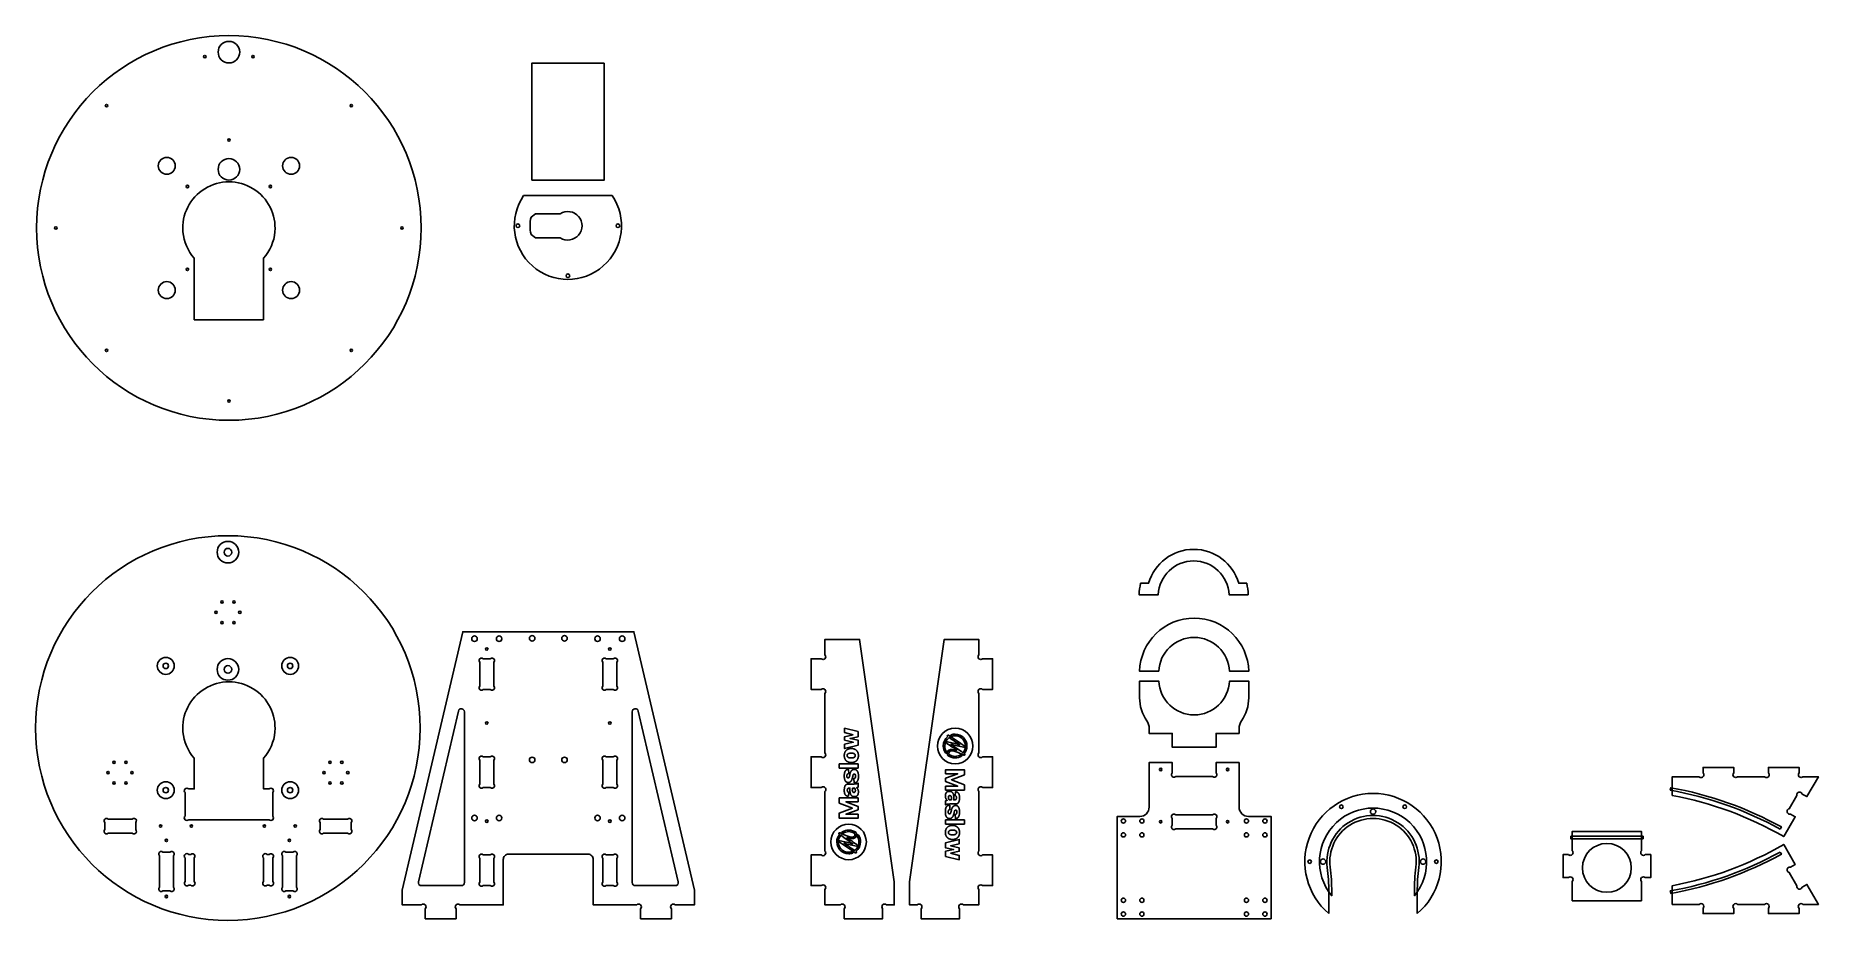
# Model space of a CAD drawing. Header units: millimetres. Extents: x -251 to 2067, y -250 to 900.
import ezdxf

# ---------------------------------------------------------------- set-up
doc = ezdxf.new("R2010")
doc.units = ezdxf.units.MM
doc.header["$MEASUREMENT"] = 0
for name, color, linetype in [('0.125in_Acrylic-T1-0.250_1FL_Contour', 7, 'Continuous'), ('0.125in_Acrylic-T1-0.250_1FL_ThruPocket', 4, 'Continuous'), ('0.125in_Acrylic-T5_0.188in_Drill', 30, 'Continuous'), ('0.250in_HDPE-T1_0.250in_1FL_Contours', 7, 'Continuous'), ('0.250in_HDPE-T1_0.250in_1FL_ThruPockets', 4, 'Continuous'), ('0.25in_HDPE-T4_0.125in_Drill', 1, 'Continuous'), ('0.500in_Ply-T1_0.250in_1FL-Contours', 7, 'Continuous'), ('0.500in_Ply-T1_0.250in_1FL-ThruPockets', 7, 'Continuous'), ('0.500in_Ply-T2_0.1250in_1FL-0.080in_Pocket', 4, 'Continuous'), ('0.708in_Ply-T1_0.250in_1FL-0.125in_Pocket', 4, 'Continuous'), ('0.708in_Ply-T1_0.250in_1FL-0.500in_Pocket', 4, 'Continuous'), ('0.708in_Ply-T1_0.250in_1FL-Contours', 7, 'Continuous'), ('0.708in_Ply-T1_0.250in_1FL-ThruPockets', 4, 'Continuous'), ('0.708in_Ply-T2_0.125in_1FL-ThruPockets', 5, 'Continuous'), ('0.708in_Ply-T3_Engrave', 3, 'Continuous'), ('0.708in_Ply-T4_0.125in_Drill', 1, 'Continuous'), ('0.708in_Ply-T5_0.188in_Drill', 30, 'Continuous')]:
    doc.layers.add(name, color=color, linetype=linetype)

msp = doc.modelspace()

# ---------------------------------------------------------------- linework, layer by layer
at = {"layer": '0.125in_Acrylic-T1-0.250_1FL_Contour', "linetype": 'Continuous'}
msp.add_lwpolyline([(393.7, 712.1), (487.7, 712.1), (487.7, 864.1), (393.7, 864.1)], close=True, dxfattribs=at)
at = {"layer": '0.125in_Acrylic-T1-0.250_1FL_Contour'}
msp.add_lwpolyline([(383.2, 692.1), (498.2, 692.1, -1.894867)], format="xyb", close=True, dxfattribs=at)
at = {"layer": '0.125in_Acrylic-T1-0.250_1FL_ThruPocket'}
msp.add_lwpolyline([(398.5, 637.1), (430.8, 637.1, 1.807062), (430.8, 668.5), (398.5, 668.5), (392.8, 664, 0.115271), (392.8, 641.6)], format="xyb", close=True, dxfattribs=at)
at = {"layer": '0.125in_Acrylic-T5_0.188in_Drill'}
for centre in [(375.7, 652.8), (505.7, 652.8), (440.7, 587.8)]:
    msp.add_circle(centre, 2.38, dxfattribs=at)
at = {"layer": '0.250in_HDPE-T1_0.250in_1FL_Contours'}
msp.add_lwpolyline([(45, 530.7), (45, 577.7), (45, 610.7, 0.162989), (59.8, 644.9, 1.088277), (-59.8, 644.9, 0.162989), (-45, 610.7), (-45, 577.7), (-45, 530.7)], format="xyb", close=True, dxfattribs=at)
msp.add_circle((0, 650), 250, dxfattribs=at)
at = {"layer": '0.250in_HDPE-T1_0.250in_1FL_ThruPockets'}
for centre, radius in [((0, 878.6), 14), ((-80.8, 730.8), 11), ((80.8, 730.8), 11), ((0, 726.2), 14), ((-80.8, 569.2), 11), ((80.8, 569.2), 11)]:
    msp.add_circle(centre, radius, dxfattribs=at)
at = {"layer": '0.25in_HDPE-T4_0.125in_Drill'}
for centre in [(-31.3, 872.8), (31.3, 872.8), (-159.1, 809.1), (159.1, 809.1), (0, 764.3), (-53.9, 703.9), (53.9, 703.9), (-225, 650), (225, 650), (-53.9, 596.1), (53.9, 596.1), (-159.1, 490.9), (159.1, 490.9), (0, 425)]:
    msp.add_circle(centre, 1.59, dxfattribs=at)
at = {"layer": '0.500in_Ply-T1_0.250in_1FL-Contours'}
for points in [[(2045.5, -85.9, 1), (2038.7, -87.7), (2028.7, -105, 1), (2030.5, -111.9), (2036.5, -115.4), (2021.6, -141.3, 0.084988), (1876.6, -87.7), (1876.6, -63.4), (1911.5, -63.4, 1), (1916.6, -58.4), (1916.6, -51.4), (1956.6, -51.4), (1956.6, -58.4, 1), (1961.6, -63.4), (1996.5, -63.4, 1), (2001.6, -58.4), (2001.6, -51.4), (2041.6, -51.4), (2041.6, -58.4, 1), (2046.6, -63.4), (2066.6, -63.4), (2051.6, -89.3)], [(1836.6, -224.6), (1746.6, -224.6), (1746.6, -199.6, 1), (1741.5, -194.6), (1734.6, -194.6), (1734.6, -164.6), (1741.5, -164.6, 1), (1746.6, -159.6), (1746.6, -134.4), (1836.6, -134.4), (1836.6, -159.6, 1), (1841.6, -164.6), (1848.6, -164.6), (1848.6, -194.6), (1841.6, -194.6, 1), (1836.6, -199.6)], [(2045.5, -207, -1), (2038.7, -205.1), (2028.7, -187.8, -1), (2030.5, -180.9), (2036.5, -177.4), (2021.6, -151.5, -0.084988), (1876.6, -205.1), (1876.6, -229.4), (1911.5, -229.4, -1), (1916.6, -234.5), (1916.6, -241.4), (1956.6, -241.4), (1956.6, -234.5, -1), (1961.6, -229.4), (1996.5, -229.4, -1), (2001.6, -234.5), (2001.6, -241.4), (2041.6, -241.4), (2041.6, -234.5, -1), (2046.6, -229.4), (2066.6, -229.4), (2051.6, -203.5)]]:
    msp.add_lwpolyline(points, format="xyb", close=True, dxfattribs=at)
at = {"layer": '0.500in_Ply-T1_0.250in_1FL-ThruPockets'}
msp.add_circle((1791.6, -181.9), 31.7, dxfattribs=at)
at = {"layer": '0.500in_Ply-T2_0.1250in_1FL-0.080in_Pocket', "linetype": 'Continuous'}
for points in [[(2016.8, -131.5, 0.082156), (1874, -80.9), (1874.6, -77.7, -0.08219), (2018.5, -128.7)], [(2016.8, -161.3, -0.082156), (1874, -211.9), (1874.6, -215.1, 0.08219), (2018.5, -164.1)]]:
    msp.add_lwpolyline(points, format="xyb", close=True, dxfattribs=at)
at = {"layer": '0.500in_Ply-T2_0.1250in_1FL-0.080in_Pocket'}
msp.add_lwpolyline([(1744.6, -140.7), (1838.6, -140.7), (1838.6, -144), (1744.6, -144)], close=True, dxfattribs=at)
at = {"layer": '0.708in_Ply-T1_0.250in_1FL-0.125in_Pocket'}
msp.add_lwpolyline([(1433.9, -213.1, 0.031771), (1431.8, -180.9, -1.135852), (1543.3, -180.9, 0.031771), (1541.3, -213.1), (1541.3, -218.2, 2.123012), (1433.9, -218.2)], format="xyb", close=True, dxfattribs=at)
at = {"layer": '0.708in_Ply-T1_0.250in_1FL-0.500in_Pocket'}
for centre, radius in [((-1.3, 228.5), 14), ((-82.1, 80.7), 11), ((-1.3, 76.1), 14), ((79.6, 80.7), 11), ((-82.1, -80.9), 11), ((79.6, -80.9), 11)]:
    msp.add_circle(centre, radius, dxfattribs=at)
at = {"layer": '0.708in_Ply-T1_0.250in_1FL-Contours'}
for p, q in [((1430.1, -241.4), (1430.1, -213.1)), ((1545.1, -213.1), (1545.1, -241.4))]:
    msp.add_line(p, q, dxfattribs=at)
for points in [[(1325.3, 173.2), (1300.3, 173.2, 0.957427), (1208.4, 173.2), (1183.4, 173.2, -0.053454), (1185.4, 188.2), (1195.8, 188.2, -0.751068), (1312.9, 188.2), (1323.3, 188.2, -0.053454)], [(1209, 73.7), (1184, 73.7, -0.972223), (1326, 73.7), (1301, 73.7, 0.957427)], [(775, -82.5, 1.000152), (770, -77.5), (757, -77.5), (757, -37.5), (770, -37.5, 1), (775, -32.5), (775, 45, 1), (770, 50), (757, 50), (757, 90), (770, 90, 1), (775, 95), (775, 115), (820, 115), (865, -200), (865, -230), (855, -230, 1), (850, -235), (850, -248), (800, -248), (800, -235, 1), (795, -230), (775, -230), (775, -210, 1), (770, -205), (757, -205), (757, -165), (770, -165, 1), (775, -160)], [(975, -82.5, -1.000152), (980, -77.5), (993, -77.5), (993, -37.5), (980, -37.5, -1), (975, -32.5), (975, 45, -1), (980, 50), (993, 50), (993, 90), (980, 90, -1), (975, 95), (975, 115), (930, 115), (885, -200), (885, -230), (895, -230, -1), (900, -235), (900, -248), (950, -248), (950, -235, -1), (955, -230), (975, -230), (975, -210, -1), (980, -205), (993, -205), (993, -165), (980, -165, -1), (975, -160)], [(52.3, -79.3, -1), (57, -84), (57, -114.6, -1), (52.3, -119.3), (-52.3, -119.3, -1), (-57, -114.6), (-57, -84, -1), (-52.3, -79.3), (-45, -79.3), (-45, -72.3), (-45, -39.3, -0.162989), (-59.8, -5.1, -1.088277), (59.8, -5.1, -0.162989), (45, -39.3), (45, -72.3), (45, -79.3)], [(1184, 39.3, 0.152611), (1193.4, 9.3, -0.152611), (1196.5, -0.7), (1196.5, -7), (1226.5, -7), (1226.5, -25), (1283.5, -25), (1283.5, -7), (1313.5, -7), (1313.5, -0.7, -0.152611), (1316.6, 9.3, 0.152611), (1326, 39.3), (1326, 61), (1301, 61, -0.957427), (1209, 61), (1184, 61)], [(1226.5, -58.5), (1226.5, -45), (1196.5, -45), (1196.5, -103, -0.414214), (1184.5, -115), (1155, -115), (1155, -248), (1355, -248), (1355, -115), (1325.5, -115, -0.414214), (1313.5, -103), (1313.5, -45), (1283.5, -45), (1283.5, -58.5, -1.006104), (1279, -63), (1231, -63, -1.006104)]]:
    msp.add_lwpolyline(points, format="xyb", close=True, dxfattribs=at)
for points in [[(255.3, -248), (255.3, -235, 1), (250.2, -230), (225.3, -230), (225.3, -210.8), (304, 125), (526.5, 125), (605.3, -210.8), (605.3, -230), (580.3, -230, 1), (575.3, -235), (575.3, -248)], [(1545.1, -213.1, -0.031771), (1547.1, -181.4, 1.135852), (1428.1, -181.4, -0.031771), (1430.1, -213.1)], [(575.3, -248), (535.3, -248), (535.3, -235, 1), (530.2, -230), (473.8, -230), (473.8, -170.9, 0.414214), (467, -164.1), (363.5, -164.1, 0.414214), (356.7, -170.9), (356.7, -230), (300.3, -230, 1), (295.3, -235), (295.3, -248), (255.3, -248)]]:
    msp.add_lwpolyline(points, format="xyb", dxfattribs=at)
msp.add_circle((-1.3, -0.1), 250, dxfattribs=at)
msp.add_arc((1487.6, -173.8), 88.7, 310.41, 229.59, dxfattribs=at)
at = {"layer": '0.708in_Ply-T1_0.250in_1FL-ThruPockets'}
for points in [[(326.2, 85.5), (326.2, 54.5, 1.006104), (330.7, 50), (339.8, 50, 1.006104), (344.3, 54.5), (344.3, 85.5, 1.006104), (339.8, 90), (330.7, 90, 1.006104)], [(486.2, 85.5, -1.006104), (490.7, 90), (499.8, 90, -1.006104), (504.3, 85.5), (504.3, 54.5, -1.006104), (499.8, 50), (490.7, 50, -1.006104), (486.2, 54.5)], [(298.3, 22), (246.3, -200.1, 0.483382), (250.2, -205), (302.2, -205, 0.414214), (306.2, -201), (306.2, 21.1, 0.891021)], [(528.3, -205), (580.4, -205, 0.483382), (584.3, -200.1), (532.2, 22, 0.891021), (524.3, 21.1), (524.3, -201, 0.414214)], [(326.2, -42), (326.2, -73, 1.006104), (330.7, -77.5), (339.8, -77.5, 1.006104), (344.3, -73), (344.3, -42, 1.006104), (339.8, -37.5), (330.7, -37.5, 1.006104)], [(504.3, -73), (504.3, -42, 1.006104), (499.8, -37.5), (490.7, -37.5, 1.006104), (486.2, -42), (486.2, -73, 1.006104), (490.7, -77.5), (499.8, -77.5, 1.006104)], [(1283.5, -117.5, 1.006104), (1279, -113), (1231, -113, 1.006104), (1226.5, -117.5), (1226.5, -126.5, 1.006104), (1231, -131), (1279, -131, 1.006104), (1283.5, -126.5)], [(-156.8, -136.6), (-125.7, -136.6, 1.006104), (-121.2, -132.1), (-121.2, -123.1, 1.006104), (-125.7, -118.6), (-156.8, -118.6, 1.006104), (-161.3, -123.1), (-161.3, -132.1, 1.006104)], [(118.7, -123.1), (118.7, -132.1, 1.006104), (123.2, -136.6), (154.3, -136.6, 1.006104), (158.8, -132.1), (158.8, -123.1, 1.006104), (154.3, -118.6), (123.2, -118.6, 1.006104)], [(-72.2, -207.1), (-72.2, -166.1, 1.006104), (-76.7, -161.6), (-85.8, -161.6, 1.006104), (-90.3, -166.1), (-90.3, -207.1, 1.006104), (-85.8, -211.6), (-76.7, -211.6, 1.006104)], [(69.7, -166.1), (69.7, -207.1, 1.006104), (74.2, -211.6), (83.3, -211.6, 1.006104), (87.8, -207.1), (87.8, -166.1, 1.006104), (83.3, -161.6), (74.2, -161.6, 1.006104)], [(-52.3, -204.3, -1), (-57, -199.6), (-57, -169, -1), (-52.3, -164.3), (-49.7, -164.3, -1), (-45, -169), (-45, -199.6, -1), (-49.7, -204.3)], [(52.3, -204.3, 1), (57, -199.6), (57, -169, 1), (52.3, -164.3), (49.7, -164.3, 1), (45, -169), (45, -199.6, 1), (49.7, -204.3)], [(330.7, -205), (339.8, -205, 1.006104), (344.3, -200.5), (344.3, -169.5, 1.006104), (339.8, -165), (330.7, -165, 1.006104), (326.2, -169.5), (326.2, -200.5, 1.006104)], [(504.3, -200.5), (504.3, -169.5, 1.006104), (499.8, -165), (490.7, -165, 1.006104), (486.2, -169.5), (486.2, -200.5, 1.006104), (490.7, -205), (499.8, -205, 1.006104)]]:
    msp.add_lwpolyline(points, format="xyb", close=True, dxfattribs=at)
for centre in [(-1.3, 228.5), (-1.3, 76.1)]:
    msp.add_circle(centre, 5, dxfattribs=at)
at = {"layer": '0.708in_Ply-T2_0.125in_1FL-ThruPockets'}
for centre, radius in [((319.3, 116), 3.57), ((351.3, 116), 3.57), ((394.3, 116.5), 3.57), ((436.3, 116.5), 3.57), ((479.3, 116), 3.57), ((511.3, 116), 3.57), ((-82.1, 80.7), 3.5), ((79.6, 80.7), 3.5), ((394.3, -41.5), 3.57), ((436.3, -41.5), 3.57), ((-82.1, -80.9), 3.5), ((79.6, -80.9), 3.5), ((319.3, -117), 3.57), ((351.3, -117), 3.57), ((479.3, -117), 3.57), ((511.3, -117), 3.57), ((1487.6, -108.8), 3.45), ((1163, -121), 2.75), ((1163, -139), 2.75), ((1187, -121), 2.75), ((1187, -139), 2.75), ((1323, -121), 2.75), ((1323, -139), 2.75), ((1347, -121), 2.75), ((1347, -139), 2.75), ((1422.6, -173.8), 3.45), ((1552.6, -173.8), 3.45), ((1163, -224), 2.75), ((1187, -224), 2.75), ((1323, -224), 2.75), ((1347, -224), 2.75), ((1163, -242), 2.75), ((1187, -242), 2.75), ((1323, -242), 2.75), ((1347, -242), 2.75)]:
    msp.add_circle(centre, radius, dxfattribs=at)
at = {"layer": '0.708in_Ply-T3_Engrave'}
for points in [[(811.8, -8.8), (800.4, -6.1), (800.4, -0.4), (818.1, -4.7), (818.1, -11.5), (807.7, -13.6), (807.7, -13.6), (818.1, -15.7), (818.1, -22.5), (800.4, -26.8), (800.4, -21.1), (811.8, -18.5), (800.4, -15.8), (800.4, -11.4)], [(809.3, -45), (809.5, -45), (809.7, -44.9), (810, -44.9), (810.2, -44.9), (810.4, -44.9), (810.6, -44.9), (810.9, -44.9), (811.1, -44.8), (811.3, -44.8), (811.5, -44.7), (811.7, -44.7), (812, -44.7), (812.2, -44.6), (812.4, -44.5), (812.6, -44.5), (812.8, -44.4), (813, -44.3), (813.2, -44.3), (813.4, -44.2), (813.6, -44.1), (813.8, -44), (814, -43.9), (814.2, -43.8), (814.4, -43.7), (814.5, -43.6), (814.7, -43.5), (814.9, -43.4), (815.1, -43.3), (815.2, -43.2), (815.4, -43), (815.6, -42.9), (815.7, -42.8), (815.9, -42.6), (816, -42.5), (816.2, -42.3), (816.3, -42.2), (816.5, -42), (816.6, -41.8), (816.7, -41.7), (816.9, -41.5), (817, -41.3), (817.1, -41.1), (817.2, -40.9), (817.3, -40.7), (817.4, -40.6), (817.5, -40.3), (817.6, -40.1), (817.7, -39.9), (817.8, -39.8), (817.8, -39.7), (817.8, -39.6), (817.9, -39.5), (817.9, -39.4), (818, -39.3), (818, -39.1), (818, -39), (818.1, -38.9), (818.1, -38.8), (818.1, -38.7), (818.1, -38.6), (818.2, -38.4), (818.2, -38.3), (818.2, -38.2), (818.3, -38.1), (818.3, -37.9), (818.3, -37.8), (818.3, -37.7), (818.3, -37.5), (818.4, -37.4), (818.4, -37.3), (818.4, -37.1), (818.4, -37), (818.4, -36.9), (818.4, -36.7), (818.4, -36.6), (818.4, -36.4), (818.4, -36.3), (818.4, -36.2), (818.4, -36), (818.4, -35.9), (818.4, -35.7), (818.4, -35.6), (818.4, -35.4), (818.4, -35.3), (818.4, -35.2), (818.4, -35), (818.4, -34.9), (818.4, -34.7), (818.4, -34.6), (818.4, -34.5), (818.4, -34.3), (818.3, -34.2), (818.3, -34.1), (818.3, -33.9), (818.3, -33.8), (818.3, -33.7), (818.2, -33.6), (818.2, -33.4), (818.2, -33.3), (818.2, -33.2), (818.1, -33.1), (818.1, -32.9), (818.1, -32.8), (818, -32.7), (818, -32.6), (818, -32.5), (817.9, -32.4), (817.9, -32.3), (817.8, -32.1), (817.8, -32), (817.7, -31.8), (817.6, -31.6), (817.5, -31.4), (817.4, -31.2), (817.3, -31), (817.2, -30.8), (817.1, -30.6), (817, -30.4), (816.9, -30.2), (816.7, -30.1), (816.6, -29.9), (816.5, -29.7), (816.3, -29.6), (816.2, -29.4), (816, -29.3), (815.9, -29.1), (815.7, -29), (815.6, -28.8), (815.4, -28.7), (815.3, -28.6), (815.1, -28.4), (814.9, -28.3), (814.7, -28.2), (814.6, -28.1), (814.4, -28), (814.2, -27.9), (814, -27.8), (813.8, -27.7), (813.6, -27.6), (813.4, -27.5), (813.2, -27.5), (813, -27.4), (812.8, -27.3), (812.6, -27.2), (812.4, -27.2), (812.2, -27.1), (812, -27.1), (811.8, -27), (811.5, -27), (811.3, -26.9), (811.1, -26.9), (810.9, -26.9), (810.6, -26.8), (810.4, -26.8), (810.2, -26.8), (810, -26.8), (809.7, -26.8), (809.5, -26.8), (809.3, -26.8), (809, -26.8), (808.8, -26.8), (808.6, -26.8), (808.3, -26.8), (808.1, -26.8), (807.9, -26.8), (807.6, -26.9), (807.4, -26.9), (807.2, -26.9), (807, -27), (806.8, -27), (806.5, -27.1), (806.3, -27.1), (806.1, -27.2), (805.9, -27.2), (805.7, -27.3), (805.5, -27.4), (805.3, -27.5), (805.1, -27.5), (804.9, -27.6), (804.7, -27.7), (804.5, -27.8), (804.3, -27.9), (804.1, -28), (803.9, -28.1), (803.8, -28.2), (803.6, -28.3), (803.4, -28.4), (803.3, -28.6), (803.1, -28.7), (802.9, -28.8), (802.8, -29), (802.6, -29.1), (802.5, -29.3), (802.3, -29.4), (802.2, -29.6), (802, -29.7), (801.9, -29.9), (801.8, -30.1), (801.6, -30.2), (801.5, -30.4), (801.4, -30.6), (801.3, -30.8), (801.2, -31), (801.1, -31.2), (801, -31.4), (800.9, -31.6), (800.8, -31.8), (800.7, -32), (800.7, -32.1), (800.6, -32.3), (800.6, -32.4), (800.6, -32.5), (800.5, -32.6), (800.5, -32.7), (800.4, -32.8), (800.4, -32.9), (800.4, -33.1), (800.4, -33.2), (800.3, -33.3), (800.3, -33.4), (800.3, -33.6), (800.3, -33.7), (800.2, -33.8), (800.2, -33.9), (800.2, -34.1), (800.2, -34.2), (800.2, -34.3), (800.1, -34.5), (800.1, -34.6), (800.1, -34.7), (800.1, -34.9), (800.1, -35), (800.1, -35.2), (800.1, -35.3), (800.1, -35.4), (800.1, -35.6), (800.1, -35.7), (800.1, -35.9), (800.1, -36), (800.1, -36.2), (800.1, -36.3), (800.1, -36.4), (800.1, -36.6), (800.1, -36.7), (800.1, -36.9), (800.1, -37), (800.1, -37.1), (800.1, -37.3), (800.2, -37.4), (800.2, -37.5), (800.2, -37.7), (800.2, -37.8), (800.2, -37.9), (800.3, -38.1), (800.3, -38.2), (800.3, -38.3), (800.3, -38.4), (800.4, -38.6), (800.4, -38.7), (800.4, -38.8), (800.5, -38.9), (800.5, -39), (800.5, -39.1), (800.6, -39.3), (800.6, -39.4), (800.6, -39.5), (800.7, -39.6), (800.7, -39.7), (800.8, -39.8), (800.8, -39.9), (800.9, -40.1), (801, -40.3), (801.1, -40.6), (801.2, -40.7), (801.3, -40.9), (801.4, -41.1), (801.5, -41.3), (801.7, -41.5), (801.8, -41.7), (801.9, -41.8), (802.1, -42), (802.2, -42.2), (802.3, -42.3), (802.5, -42.5), (802.6, -42.6), (802.8, -42.8), (802.9, -42.9), (803.1, -43), (803.3, -43.2), (803.4, -43.3), (803.6, -43.4), (803.8, -43.5), (804, -43.6), (804.2, -43.7), (804.3, -43.8), (804.5, -43.9), (804.7, -44), (804.9, -44.1), (805.1, -44.2), (805.3, -44.3), (805.5, -44.3), (805.7, -44.4), (805.9, -44.5), (806.1, -44.5), (806.3, -44.6), (806.6, -44.7), (806.8, -44.7), (807, -44.7), (807.2, -44.8), (807.4, -44.8), (807.6, -44.9), (807.9, -44.9), (808.1, -44.9), (808.3, -44.9), (808.6, -44.9), (808.8, -44.9), (809, -45)], [(814.4, -35.9), (814.4, -35.9), (814.4, -35.9), (814.4, -36), (814.4, -36), (814.4, -36), (814.4, -36.1), (814.4, -36.1), (814.4, -36.2), (814.4, -36.2), (814.4, -36.3), (814.4, -36.3), (814.4, -36.4), (814.4, -36.4), (814.4, -36.5), (814.4, -36.6), (814.3, -36.6), (814.3, -36.7), (814.3, -36.7), (814.3, -36.8), (814.2, -36.9), (814.2, -36.9), (814.2, -37), (814.2, -37.1), (814.1, -37.1), (814.1, -37.2), (814, -37.3), (814, -37.3), (813.9, -37.4), (813.9, -37.5), (813.8, -37.5), (813.8, -37.6), (813.7, -37.7), (813.6, -37.7), (813.6, -37.8), (813.5, -37.9), (813.4, -37.9), (813.3, -38), (813.2, -38.1), (813.1, -38.1), (813, -38.2), (812.9, -38.3), (812.8, -38.3), (812.7, -38.4), (812.6, -38.4), (812.5, -38.5), (812.4, -38.5), (812.2, -38.6), (812.1, -38.6), (812, -38.7), (811.8, -38.7), (811.7, -38.8), (811.5, -38.8), (811.3, -38.8), (811.2, -38.9), (811.1, -38.9), (811, -38.9), (810.9, -38.9), (810.8, -38.9), (810.7, -38.9), (810.6, -38.9), (810.5, -39), (810.4, -39), (810.3, -39), (810.2, -39), (810.1, -39), (810, -39), (809.9, -39), (809.8, -39), (809.7, -39), (809.6, -39), (809.4, -39), (809.3, -39), (809.2, -39), (809.1, -39), (809, -39), (808.9, -39), (808.7, -39), (808.6, -39), (808.5, -39), (808.4, -39), (808.3, -39), (808.2, -39), (808.1, -39), (808, -39), (807.9, -39), (807.8, -39), (807.7, -39), (807.6, -38.9), (807.5, -38.9), (807.4, -38.9), (807.3, -38.9), (807.2, -38.9), (807.1, -38.9), (807, -38.9), (806.9, -38.8), (806.7, -38.8), (806.5, -38.8), (806.4, -38.7), (806.2, -38.7), (806.1, -38.6), (806, -38.6), (805.8, -38.5), (805.7, -38.5), (805.6, -38.4), (805.5, -38.4), (805.4, -38.3), (805.2, -38.3), (805.1, -38.2), (805.1, -38.1), (805, -38.1), (804.9, -38), (804.8, -37.9), (804.7, -37.9), (804.6, -37.8), (804.6, -37.7), (804.5, -37.7), (804.4, -37.6), (804.4, -37.5), (804.3, -37.5), (804.3, -37.4), (804.2, -37.3), (804.2, -37.3), (804.1, -37.2), (804.1, -37.1), (804, -37.1), (804, -37), (804, -36.9), (803.9, -36.9), (803.9, -36.8), (803.9, -36.7), (803.9, -36.7), (803.9, -36.6), (803.8, -36.6), (803.8, -36.5), (803.8, -36.4), (803.8, -36.4), (803.8, -36.3), (803.8, -36.3), (803.8, -36.2), (803.8, -36.2), (803.8, -36.1), (803.7, -36.1), (803.7, -36), (803.7, -36), (803.7, -36), (803.7, -35.9), (803.7, -35.9), (803.7, -35.9), (803.7, -35.8), (803.7, -35.8), (803.7, -35.8), (803.7, -35.7), (803.7, -35.7), (803.7, -35.6), (803.8, -35.6), (803.8, -35.5), (803.8, -35.5), (803.8, -35.4), (803.8, -35.4), (803.8, -35.3), (803.8, -35.3), (803.8, -35.2), (803.8, -35.2), (803.9, -35.1), (803.9, -35), (803.9, -35), (803.9, -34.9), (803.9, -34.8), (804, -34.8), (804, -34.7), (804, -34.7), (804.1, -34.6), (804.1, -34.5), (804.2, -34.4), (804.2, -34.4), (804.3, -34.3), (804.3, -34.2), (804.4, -34.2), (804.4, -34.1), (804.5, -34), (804.6, -34), (804.6, -33.9), (804.7, -33.8), (804.8, -33.8), (804.9, -33.7), (805, -33.7), (805.1, -33.6), (805.1, -33.5), (805.2, -33.5), (805.4, -33.4), (805.5, -33.4), (805.6, -33.3), (805.7, -33.2), (805.8, -33.2), (806, -33.1), (806.1, -33.1), (806.2, -33.1), (806.4, -33), (806.5, -33), (806.7, -32.9), (806.9, -32.9), (807, -32.9), (807.1, -32.8), (807.2, -32.8), (807.3, -32.8), (807.4, -32.8), (807.5, -32.8), (807.6, -32.8), (807.7, -32.8), (807.8, -32.8), (807.9, -32.7), (808, -32.7), (808.1, -32.7), (808.2, -32.7), (808.3, -32.7), (808.4, -32.7), (808.5, -32.7), (808.6, -32.7), (808.7, -32.7), (808.9, -32.7), (809, -32.7), (809.1, -32.7), (809.2, -32.7), (809.3, -32.7), (809.4, -32.7), (809.6, -32.7), (809.7, -32.7), (809.8, -32.7), (809.9, -32.7), (810, -32.7), (810.1, -32.7), (810.2, -32.7), (810.3, -32.7), (810.4, -32.8), (810.5, -32.8), (810.6, -32.8), (810.7, -32.8), (810.8, -32.8), (810.9, -32.8), (811, -32.8), (811.1, -32.8), (811.2, -32.9), (811.3, -32.9), (811.5, -32.9), (811.7, -33), (811.8, -33), (812, -33.1), (812.1, -33.1), (812.2, -33.1), (812.4, -33.2), (812.5, -33.2), (812.6, -33.3), (812.7, -33.4), (812.8, -33.4), (812.9, -33.5), (813, -33.5), (813.1, -33.6), (813.2, -33.7), (813.3, -33.7), (813.4, -33.8), (813.5, -33.8), (813.6, -33.9), (813.6, -34), (813.7, -34), (813.8, -34.1), (813.8, -34.2), (813.9, -34.2), (813.9, -34.3), (814, -34.4), (814, -34.4), (814.1, -34.5), (814.1, -34.6), (814.2, -34.7), (814.2, -34.7), (814.2, -34.8), (814.2, -34.8), (814.3, -34.9), (814.3, -35), (814.3, -35), (814.3, -35.1), (814.4, -35.2), (814.4, -35.2), (814.4, -35.3), (814.4, -35.3), (814.4, -35.4), (814.4, -35.4), (814.4, -35.5), (814.4, -35.5), (814.4, -35.6), (814.4, -35.6), (814.4, -35.7), (814.4, -35.7), (814.4, -35.8), (814.4, -35.8), (814.4, -35.8)], [(793.6, -46.7), (793.6, -52.2), (818.1, -52.2), (818.1, -46.7)], [(812.8, -71.4), (813, -71.4), (813.2, -71.4), (813.3, -71.4), (813.5, -71.4), (813.7, -71.3), (813.8, -71.3), (814, -71.3), (814.1, -71.3), (814.3, -71.2), (814.4, -71.2), (814.6, -71.1), (814.7, -71.1), (814.9, -71), (815, -71), (815.2, -70.9), (815.3, -70.9), (815.4, -70.8), (815.6, -70.7), (815.7, -70.6), (815.8, -70.6), (815.9, -70.5), (816.1, -70.4), (816.2, -70.3), (816.3, -70.2), (816.4, -70.1), (816.5, -70), (816.6, -69.9), (816.7, -69.7), (816.8, -69.6), (816.9, -69.5), (817, -69.4), (817.1, -69.2), (817.2, -69.1), (817.3, -69), (817.4, -68.8), (817.4, -68.7), (817.5, -68.5), (817.6, -68.3), (817.7, -68.2), (817.7, -68), (817.8, -67.8), (817.8, -67.7), (817.9, -67.5), (818, -67.3), (818, -67.1), (818.1, -66.9), (818.1, -66.7), (818.2, -66.5), (818.2, -66.3), (818.3, -66.1), (818.3, -65.9), (818.3, -65.7), (818.4, -65.5), (818.4, -65.2), (818.4, -65), (818.4, -64.8), (818.5, -64.5), (818.5, -64.3), (818.5, -64), (818.5, -63.8), (818.5, -63.5), (818.5, -63.3), (818.5, -63), (818.5, -62.7), (818.5, -62.5), (818.5, -62.2), (818.5, -61.9), (818.5, -61.7), (818.5, -61.4), (818.5, -61.2), (818.5, -60.9), (818.4, -60.7), (818.4, -60.4), (818.4, -60.2), (818.4, -60), (818.3, -59.7), (818.3, -59.5), (818.3, -59.3), (818.2, -59.1), (818.2, -58.9), (818.1, -58.7), (818.1, -58.5), (818, -58.3), (818, -58.1), (817.9, -57.9), (817.9, -57.7), (817.8, -57.5), (817.7, -57.4), (817.7, -57.2), (817.6, -57), (817.5, -56.9), (817.4, -56.7), (817.4, -56.6), (817.3, -56.4), (817.2, -56.3), (817.1, -56.1), (817, -56), (816.9, -55.9), (816.8, -55.7), (816.7, -55.6), (816.6, -55.5), (816.5, -55.4), (816.4, -55.3), (816.3, -55.1), (816.2, -55), (816.1, -54.9), (816, -54.9), (815.9, -54.8), (815.7, -54.7), (815.6, -54.6), (815.5, -54.5), (815.3, -54.5), (815.2, -54.4), (815.1, -54.3), (814.9, -54.3), (814.8, -54.2), (814.7, -54.2), (814.5, -54.1), (814.4, -54.1), (814.2, -54), (814, -54), (813.9, -54), (813.7, -53.9), (813.6, -53.9), (813.4, -53.9), (813.2, -53.9), (813.1, -53.9), (812.9, -53.9), (812.7, -53.9), (812.6, -53.9), (812.5, -53.9), (812.3, -53.9), (812.2, -53.9), (812.1, -54), (811.9, -54), (811.8, -54), (811.7, -54.1), (811.5, -54.1), (811.4, -54.1), (811.3, -54.2), (811.2, -54.2), (811.1, -54.3), (811, -54.3), (810.9, -54.4), (810.7, -54.5), (810.6, -54.5), (810.5, -54.6), (810.4, -54.7), (810.3, -54.7), (810.2, -54.8), (810.1, -54.9), (810, -55), (809.9, -55.1), (809.9, -55.1), (809.8, -55.2), (809.7, -55.3), (809.5, -55.5), (809.4, -55.7), (809.2, -55.9), (809, -56.1), (808.9, -56.3), (808.8, -56.5), (808.6, -56.8), (808.5, -57), (808.4, -57.2), (808.3, -57.4), (808.2, -57.7), (808.1, -57.9), (808, -58.1), (807.9, -58.4), (807.8, -58.6), (807.8, -58.8), (807.7, -59), (807.6, -59.2), (807.6, -59.3), (807.5, -59.7), (807.4, -60.1), (807.3, -60.4), (807.3, -60.7), (807.2, -61), (807.2, -61), (807.1, -61.3), (807.1, -61.6), (807.1, -61.9), (807, -62.1), (807, -62.3), (806.9, -62.5), (806.9, -62.7), (806.8, -62.9), (806.8, -63), (806.7, -63.2), (806.7, -63.4), (806.6, -63.5), (806.6, -63.7), (806.5, -63.8), (806.5, -63.9), (806.4, -64.1), (806.3, -64.2), (806.3, -64.3), (806.2, -64.4), (806.2, -64.5), (806.1, -64.6), (806, -64.6), (805.9, -64.7), (805.9, -64.8), (805.8, -64.8), (805.7, -64.9), (805.6, -64.9), (805.6, -64.9), (805.5, -65), (805.4, -65), (805.3, -65), (805.2, -65), (805.2, -65), (805.1, -65), (804.9, -65), (804.7, -65), (804.5, -65), (804.4, -64.9), (804.2, -64.8), (804.1, -64.7), (804, -64.6), (803.9, -64.5), (803.8, -64.3), (803.7, -64.1), (803.6, -63.9), (803.6, -63.6), (803.5, -63.4), (803.5, -63.1), (803.5, -62.8), (803.5, -62.4), (803.5, -62.1), (803.5, -61.7), (803.6, -61.4), (803.6, -61.1), (803.7, -60.8), (803.8, -60.6), (803.9, -60.4), (804.1, -60.2), (804.2, -60), (804.4, -59.8), (804.6, -59.7), (804.8, -59.6), (805, -59.5), (805.3, -59.4), (805.5, -59.3), (805.8, -59.3), (805.4, -53.9), (805.3, -53.9), (805.1, -53.9), (804.9, -53.9), (804.8, -53.9), (804.6, -54), (804.5, -54), (804.3, -54), (804.2, -54), (804, -54.1), (803.9, -54.1), (803.7, -54.2), (803.6, -54.2), (803.5, -54.3), (803.3, -54.3), (803.2, -54.4), (803.1, -54.4), (803, -54.5), (802.8, -54.6), (802.7, -54.6), (802.6, -54.7), (802.5, -54.8), (802.4, -54.9), (802.3, -55), (802.2, -55.1), (802.1, -55.2), (802, -55.3), (801.9, -55.4), (801.8, -55.5), (801.7, -55.6), (801.6, -55.8), (801.5, -55.9), (801.4, -56), (801.3, -56.1), (801.2, -56.3), (801.2, -56.4), (801.1, -56.6), (801, -56.7), (801, -56.9), (800.9, -57), (800.8, -57.2), (800.8, -57.4), (800.7, -57.5), (800.6, -57.7), (800.6, -57.9), (800.5, -58.1), (800.5, -58.3), (800.4, -58.4), (800.4, -58.6), (800.4, -58.8), (800.3, -59), (800.3, -59.2), (800.3, -59.5), (800.2, -59.7), (800.2, -59.9), (800.2, -60.1), (800.1, -60.3), (800.1, -60.6), (800.1, -60.8), (800.1, -61.1), (800.1, -61.3), (800.1, -61.5), (800.1, -61.8), (800.1, -62.1), (800.1, -62.3), (800.1, -62.6), (800.1, -62.8), (800.1, -63.1), (800.1, -63.4), (800.1, -63.6), (800.1, -63.8), (800.1, -64.1), (800.1, -64.3), (800.2, -64.6), (800.2, -64.8), (800.2, -65), (800.3, -65.2), (800.3, -65.4), (800.3, -65.7), (800.4, -65.9), (800.4, -66.1), (800.4, -66.3), (800.5, -66.5), (800.5, -66.6), (800.6, -66.8), (800.6, -67), (800.7, -67.2), (800.7, -67.4), (800.8, -67.5), (800.9, -67.7), (800.9, -67.9), (801, -68), (801.1, -68.2), (801.2, -68.3), (801.2, -68.5), (801.3, -68.6), (801.4, -68.7), (801.5, -68.9), (801.6, -69), (801.6, -69.1), (801.7, -69.2), (801.8, -69.4), (801.9, -69.5), (802, -69.6), (802.1, -69.7), (802.2, -69.8), (802.3, -69.9), (802.5, -70), (802.6, -70.1), (802.7, -70.1), (802.8, -70.2), (802.9, -70.3), (803, -70.4), (803.2, -70.4), (803.3, -70.5), (803.4, -70.5), (803.6, -70.6), (803.7, -70.6), (803.8, -70.7), (804, -70.7), (804.1, -70.8), (804.3, -70.8), (804.4, -70.8), (804.6, -70.9), (804.7, -70.9), (804.9, -70.9), (805, -70.9), (805.2, -70.9), (805.4, -70.9), (805.5, -70.9), (805.5, -70.9), (805.6, -70.9), (805.7, -70.9), (805.8, -70.9), (805.9, -70.9), (806, -70.9), (806.1, -70.9), (806.2, -70.8), (806.3, -70.8), (806.3, -70.8), (806.4, -70.8), (806.5, -70.8), (806.6, -70.7), (806.7, -70.7), (806.7, -70.7), (806.8, -70.6), (806.9, -70.6), (807, -70.6), (807.1, -70.6), (807.1, -70.5), (807.2, -70.5), (807.3, -70.4), (807.3, -70.4), (807.4, -70.4), (807.5, -70.3), (807.6, -70.3), (807.6, -70.2), (807.8, -70.1), (807.9, -70), (808, -69.9), (808.1, -69.8), (808.3, -69.7), (808.4, -69.6), (808.5, -69.5), (808.6, -69.4), (808.7, -69.2), (808.8, -69.1), (808.9, -69), (809, -68.8), (809.1, -68.7), (809.2, -68.6), (809.3, -68.4), (809.4, -68.3), (809.5, -68.1), (809.5, -68), (809.6, -67.8), (809.7, -67.7), (809.8, -67.5), (809.8, -67.4), (809.9, -67.2), (810, -67.1), (810, -66.9), (810.1, -66.8), (810.2, -66.6), (810.2, -66.5), (810.3, -66.3), (810.3, -66.2), (810.4, -66), (810.4, -65.9), (810.5, -65.7), (810.5, -65.6), (810.5, -65.4), (810.6, -65.3), (810.6, -65.1), (810.7, -65), (810.7, -64.9), (810.7, -64.7), (810.7, -64.6), (810.8, -64.5), (810.8, -64.4), (810.8, -64.3), (810.8, -64.1), (810.9, -64), (810.9, -63.9), (810.9, -63.8), (810.9, -63.7), (810.9, -63.6), (810.9, -63.6), (810.9, -63.6), (810.9, -63.6), (810.9, -63.6), (810.9, -63.6), (811, -63.4), (811, -63.1), (811.1, -62.9), (811.1, -62.7), (811.2, -62.5), (811.2, -62.3), (811.3, -62.1), (811.3, -61.9), (811.4, -61.7), (811.5, -61.5), (811.5, -61.4), (811.6, -61.2), (811.6, -61.1), (811.7, -60.9), (811.8, -60.8), (811.8, -60.7), (811.9, -60.6), (812, -60.5), (812, -60.4), (812.1, -60.3), (812.2, -60.2), (812.2, -60.1), (812.3, -60.1), (812.4, -60), (812.5, -60), (812.5, -60), (812.6, -59.9), (812.7, -59.9), (812.8, -59.9), (812.9, -59.9), (813, -59.9), (813, -59.9), (813.3, -59.9), (813.4, -59.9), (813.6, -59.9), (813.8, -60), (813.9, -60.1), (814.1, -60.2), (814.2, -60.3), (814.3, -60.5), (814.4, -60.7), (814.5, -60.9), (814.6, -61.1), (814.7, -61.4), (814.7, -61.6), (814.7, -62), (814.8, -62.3), (814.8, -62.6), (814.8, -63), (814.7, -63.3), (814.7, -63.6), (814.6, -63.9), (814.5, -64.2), (814.4, -64.5), (814.3, -64.7), (814.2, -64.9), (814.1, -65.1), (813.9, -65.3), (813.7, -65.4), (813.5, -65.5), (813.3, -65.6), (813.1, -65.7), (812.8, -65.8), (812.5, -65.8)], [(939.3, -67.6), (956.4, -74), (956.4, -75.7), (956.4, -80.8), (931.9, -80.8), (931.9, -75.7), (947.7, -75.7), (931.9, -69.7), (931.9, -65.4), (931.9, -65.4), (931.9, -65.4), (947.7, -59.5), (931.9, -59.5), (931.9, -54.3), (956.4, -54.3), (956.4, -59.5), (956.4, -61.1), (939.3, -67.5)], [(810.7, -104.1), (793.6, -97.7), (793.6, -96), (793.6, -90.9), (818.1, -90.9), (818.1, -96), (802.3, -96), (818.1, -102), (818.1, -106.2), (818.1, -106.2), (818.1, -106.3), (802.3, -112.2), (818.1, -112.2), (818.1, -117.4), (793.6, -117.4), (793.6, -112.2), (793.6, -110.6), (810.7, -104.2)], [(818.1, -76.9), (818.1, -71.7), (817.9, -71.9), (817.7, -72), (817.5, -72.1), (817.3, -72.2), (817, -72.3), (816.8, -72.4), (816.5, -72.5), (816.1, -72.5), (815.8, -72.6), (815.4, -72.7), (815, -72.7), (814.6, -72.8), (814.2, -72.8), (813.7, -72.8), (813.3, -72.8), (812.8, -72.9), (805.6, -72.9), (805.4, -72.9), (805.2, -72.9), (805.1, -72.9), (804.9, -72.9), (804.7, -72.9), (804.6, -72.9), (804.4, -72.9), (804.3, -72.9), (804.1, -72.9), (804, -73), (803.8, -73), (803.7, -73), (803.6, -73.1), (803.4, -73.1), (803.3, -73.2), (803.2, -73.2), (803, -73.3), (802.9, -73.4), (802.8, -73.4), (802.7, -73.5), (802.5, -73.6), (802.4, -73.7), (802.3, -73.8), (802.2, -73.9), (802.1, -73.9), (802, -74), (801.9, -74.2), (801.8, -74.3), (801.7, -74.4), (801.6, -74.5), (801.5, -74.6), (801.4, -74.7), (801.4, -74.9), (801.3, -75), (801.2, -75.2), (801.1, -75.3), (801, -75.4), (801, -75.6), (800.9, -75.8), (800.8, -75.9), (800.8, -76.1), (800.7, -76.3), (800.7, -76.4), (800.6, -76.6), (800.5, -76.8), (800.5, -77), (800.5, -77.2), (800.4, -77.4), (800.4, -77.6), (800.3, -77.8), (800.3, -78), (800.3, -78.2), (800.2, -78.4), (800.2, -78.7), (800.2, -78.9), (800.2, -79.1), (800.1, -79.4), (800.1, -79.6), (800.1, -79.8), (800.1, -80.1), (800.1, -80.4), (800.1, -80.6), (800.1, -80.9), (800.1, -81.1), (800.1, -81.4), (800.1, -81.6), (800.1, -81.9), (800.1, -82.1), (800.1, -82.3), (800.1, -82.5), (800.1, -82.7), (800.1, -83), (800.2, -83.2), (800.2, -83.4), (800.2, -83.6), (800.3, -83.8), (800.3, -84), (800.3, -84.1), (800.4, -84.3), (800.4, -84.5), (800.4, -84.7), (800.5, -84.9), (800.5, -85), (800.6, -85.2), (800.6, -85.4), (800.7, -85.5), (800.8, -85.7), (800.8, -85.8), (800.9, -86), (801, -86.1), (801, -86.2), (801.1, -86.4), (801.2, -86.5), (801.3, -86.6), (801.3, -86.8), (801.4, -86.9), (801.5, -87), (801.6, -87.1), (801.7, -87.2), (801.8, -87.3), (801.9, -87.4), (802, -87.5), (802.1, -87.6), (802.2, -87.7), (802.3, -87.8), (802.4, -87.9), (802.5, -87.9), (802.6, -88), (802.7, -88.1), (802.9, -88.1), (803, -88.2), (803.1, -88.3), (803.2, -88.3), (803.4, -88.4), (803.5, -88.4), (803.6, -88.4), (803.8, -88.5), (803.9, -88.5), (804.1, -88.5), (804.2, -88.6), (804.4, -88.6), (804.5, -88.6), (804.7, -88.6), (804.8, -88.6), (805, -88.6), (805.1, -88.6), (805.3, -88.6), (805.5, -88.6), (805.9, -83.7), (805.7, -83.7), (805.6, -83.7), (805.5, -83.7), (805.4, -83.6), (805.3, -83.6), (805.2, -83.6), (805.1, -83.5), (804.9, -83.3), (804.8, -83.2), (804.6, -83.1), (804.5, -82.9), (804.4, -82.8), (804.4, -82.6), (804.3, -82.4), (804.2, -82.3), (804.2, -82.1), (804.1, -82), (804.1, -81.8), (804.1, -81.7), (804.1, -81.6), (804, -81.5), (804, -81.3), (804, -81.2), (804, -81.1), (804, -80.9), (804, -80.7), (804, -80.6), (804.1, -80.4), (804.1, -80.2), (804.1, -80.1), (804.1, -80), (804.2, -79.8), (804.3, -79.6), (804.3, -79.3), (804.5, -79.1), (804.6, -78.9), (804.7, -78.8), (804.9, -78.6), (805, -78.5), (805.2, -78.4), (805.4, -78.3), (805.6, -78.2), (805.8, -78.2), (806.1, -78.2), (806.3, -78.1), (806.6, -78.1), (806.9, -78.1), (807.3, -78.1), (807.6, -78.1), (807.6, -78.4), (807.5, -78.8), (807.5, -79.1), (807.5, -79.4), (807.5, -79.8), (807.5, -80.1), (807.5, -80.4), (807.5, -80.7), (807.4, -81), (807.4, -81.3), (807.5, -81.6), (807.5, -81.9), (807.5, -82.2), (807.5, -82.4), (807.5, -82.7), (807.5, -83), (807.6, -83.2), (807.6, -83.5), (807.6, -83.7), (807.7, -84), (807.7, -84.2), (807.7, -84.4), (807.8, -84.7), (807.8, -84.9), (807.9, -85.1), (808, -85.3), (808, -85.5), (808.1, -85.7), (808.2, -85.9), (808.2, -86.1), (808.3, -86.3), (808.4, -86.5), (808.5, -86.6), (808.6, -86.8), (808.7, -87), (808.8, -87.1), (808.9, -87.3), (809, -87.4), (809.1, -87.5), (809.2, -87.7), (809.3, -87.8), (809.4, -87.9), (809.6, -88), (809.7, -88.2), (809.8, -88.3), (810, -88.4), (810.1, -88.5), (810.2, -88.6), (810.4, -88.6), (810.5, -88.7), (810.7, -88.8), (810.8, -88.9), (811, -88.9), (811.2, -89), (811.3, -89), (811.5, -89.1), (811.7, -89.1), (811.9, -89.2), (812.1, -89.2), (812.2, -89.2), (812.4, -89.2), (812.6, -89.2), (812.8, -89.2), (813, -89.2), (813.2, -89.3), (813.4, -89.3), (813.5, -89.3), (813.7, -89.3), (813.8, -89.3), (814, -89.3), (814.1, -89.2), (814.3, -89.2), (814.4, -89.2), (814.6, -89.2), (814.7, -89.2), (814.9, -89.1), (815, -89.1), (815.1, -89.1), (815.3, -89), (815.4, -89), (815.5, -88.9), (815.6, -88.9), (815.8, -88.8), (815.9, -88.8), (816, -88.7), (816.1, -88.7), (816.2, -88.6), (816.3, -88.5), (816.4, -88.5), (816.5, -88.4), (816.6, -88.3), (816.7, -88.2), (816.8, -88.1), (816.9, -88.1), (817, -88), (817.1, -87.9), (817.2, -87.8), (817.3, -87.7), (817.3, -87.6), (817.4, -87.4), (817.5, -87.3), (817.6, -87.2), (817.6, -87.1), (817.7, -87), (817.7, -86.8), (817.8, -86.7), (817.9, -86.6), (817.9, -86.4), (818, -86.3), (818, -86.2), (818.1, -86), (818.1, -85.9), (818.1, -85.7), (818.2, -85.5), (818.2, -85.4), (818.3, -85.2), (818.3, -85), (818.3, -84.9), (818.3, -84.7), (818.4, -84.5), (818.4, -84.3), (818.4, -84.2), (818.4, -84), (818.4, -83.8), (818.4, -83.6), (818.4, -83.4), (818.4, -83.2), (818.4, -83), (818.4, -82.6), (818.4, -82.2), (818.4, -81.8), (818.3, -81.4), (818.2, -81), (818.1, -80.7), (818, -80.3), (817.8, -80), (817.7, -79.7), (817.5, -79.4), (817.3, -79.1), (817.1, -78.8), (816.8, -78.5), (816.6, -78.3), (816.3, -78), (816, -77.8), (816.6, -77.6), (817.2, -77.4), (817.7, -77.2)], [(810.6, -78.1), (813.3, -78.1), (813.4, -78.1), (813.4, -78.2), (813.5, -78.2), (813.6, -78.3), (813.6, -78.4), (813.7, -78.4), (813.7, -78.5), (813.8, -78.6), (813.8, -78.7), (813.9, -78.8), (813.9, -78.9), (814, -79), (814, -79.1), (814.1, -79.2), (814.1, -79.3), (814.1, -79.4), (814.2, -79.5), (814.2, -79.6), (814.3, -79.7), (814.3, -79.8), (814.3, -79.9), (814.3, -80), (814.4, -80.2), (814.4, -80.3), (814.4, -80.4), (814.4, -80.5), (814.4, -80.6), (814.5, -80.8), (814.5, -80.9), (814.5, -81), (814.5, -81.1), (814.5, -81.3), (814.5, -81.4), (814.5, -81.5), (814.5, -81.6), (814.5, -81.7), (814.5, -81.8), (814.4, -82), (814.4, -82.1), (814.4, -82.2), (814.4, -82.3), (814.3, -82.4), (814.3, -82.5), (814.3, -82.6), (814.2, -82.7), (814.2, -82.8), (814.2, -82.9), (814.1, -83), (814.1, -83.1), (814, -83.1), (813.9, -83.2), (813.9, -83.3), (813.8, -83.3), (813.7, -83.4), (813.7, -83.5), (813.6, -83.5), (813.6, -83.5), (813.5, -83.5), (813.5, -83.6), (813.5, -83.6), (813.4, -83.6), (813.4, -83.6), (813.3, -83.6), (813.3, -83.6), (813.2, -83.7), (813.2, -83.7), (813.1, -83.7), (813.1, -83.7), (813, -83.7), (813, -83.7), (812.9, -83.7), (812.9, -83.7), (812.8, -83.7), (812.7, -83.7), (812.5, -83.7), (812.4, -83.7), (812.2, -83.7), (812.1, -83.6), (812, -83.6), (811.9, -83.6), (811.7, -83.5), (811.6, -83.5), (811.5, -83.4), (811.4, -83.3), (811.3, -83.3), (811.2, -83.2), (811.2, -83.1), (811.1, -83), (811, -82.9), (810.9, -82.8), (810.9, -82.7), (810.8, -82.6), (810.8, -82.5), (810.7, -82.3), (810.7, -82.2), (810.6, -82.1), (810.6, -81.9), (810.6, -81.8), (810.6, -81.6), (810.6, -81.4), (810.5, -81.3), (810.5, -81.1), (810.5, -80.9), (810.5, -80.7), (810.6, -80.5)], [(931.9, -94.8), (931.9, -100), (932.1, -99.8), (932.3, -99.7), (932.5, -99.6), (932.7, -99.5), (933, -99.4), (933.2, -99.3), (933.5, -99.2), (933.9, -99.2), (934.2, -99.1), (934.6, -99), (935, -99), (935.4, -98.9), (935.8, -98.9), (936.3, -98.9), (936.7, -98.9), (937.2, -98.8), (944.4, -98.8), (944.6, -98.8), (944.8, -98.8), (944.9, -98.8), (945.1, -98.8), (945.3, -98.8), (945.4, -98.8), (945.6, -98.8), (945.7, -98.8), (945.9, -98.8), (946, -98.7), (946.2, -98.7), (946.3, -98.7), (946.4, -98.6), (946.6, -98.6), (946.7, -98.5), (946.8, -98.5), (947, -98.4), (947.1, -98.3), (947.2, -98.3), (947.3, -98.2), (947.5, -98.1), (947.6, -98), (947.7, -97.9), (947.8, -97.8), (947.9, -97.8), (948, -97.6), (948.1, -97.5), (948.2, -97.4), (948.3, -97.3), (948.4, -97.2), (948.5, -97.1), (948.6, -97), (948.6, -96.8), (948.7, -96.7), (948.8, -96.5), (948.9, -96.4), (949, -96.3), (949, -96.1), (949.1, -95.9), (949.2, -95.8), (949.2, -95.6), (949.3, -95.4), (949.3, -95.3), (949.4, -95.1), (949.5, -94.9), (949.5, -94.7), (949.5, -94.5), (949.6, -94.3), (949.6, -94.1), (949.7, -93.9), (949.7, -93.7), (949.7, -93.5), (949.8, -93.3), (949.8, -93), (949.8, -92.8), (949.8, -92.6), (949.9, -92.3), (949.9, -92.1), (949.9, -91.8), (949.9, -91.6), (949.9, -91.3), (949.9, -91.1), (949.9, -90.8), (949.9, -90.5), (949.9, -90.3), (949.9, -90.1), (949.9, -89.8), (949.9, -89.6), (949.9, -89.4), (949.9, -89.2), (949.9, -89), (949.8, -88.7), (949.8, -88.5), (949.8, -88.3), (949.8, -88.1), (949.7, -87.9), (949.7, -87.7), (949.7, -87.6), (949.6, -87.4), (949.6, -87.2), (949.6, -87), (949.5, -86.8), (949.5, -86.7), (949.4, -86.5), (949.4, -86.3), (949.3, -86.2), (949.2, -86), (949.2, -85.9), (949.1, -85.7), (949, -85.6), (949, -85.4), (948.9, -85.3), (948.8, -85.2), (948.7, -85.1), (948.7, -84.9), (948.6, -84.8), (948.5, -84.7), (948.4, -84.6), (948.3, -84.5), (948.2, -84.4), (948.1, -84.3), (948, -84.2), (947.9, -84.1), (947.8, -84), (947.7, -83.9), (947.6, -83.8), (947.5, -83.8), (947.4, -83.7), (947.3, -83.6), (947.1, -83.6), (947, -83.5), (946.9, -83.4), (946.8, -83.4), (946.6, -83.3), (946.5, -83.3), (946.4, -83.3), (946.2, -83.2), (946.1, -83.2), (945.9, -83.1), (945.8, -83.1), (945.6, -83.1), (945.5, -83.1), (945.3, -83.1), (945.2, -83.1), (945, -83.1), (944.9, -83.1), (944.7, -83.1), (944.5, -83.1), (944.1, -88), (944.3, -88), (944.4, -88), (944.5, -88), (944.6, -88.1), (944.7, -88.1), (944.8, -88.1), (944.9, -88.2), (945.1, -88.4), (945.2, -88.5), (945.4, -88.6), (945.5, -88.8), (945.6, -88.9), (945.6, -89.1), (945.7, -89.3), (945.8, -89.4), (945.8, -89.6), (945.9, -89.7), (945.9, -89.9), (945.9, -90), (945.9, -90.1), (946, -90.2), (946, -90.4), (946, -90.5), (946, -90.6), (946, -90.8), (946, -91), (946, -91.1), (945.9, -91.3), (945.9, -91.5), (945.9, -91.6), (945.9, -91.7), (945.8, -91.9), (945.7, -92.1), (945.7, -92.4), (945.5, -92.6), (945.4, -92.8), (945.3, -92.9), (945.1, -93.1), (945, -93.2), (944.8, -93.3), (944.6, -93.4), (944.4, -93.5), (944.2, -93.5), (943.9, -93.5), (943.7, -93.6), (943.4, -93.6), (943.1, -93.6), (942.7, -93.6), (942.4, -93.6), (942.4, -93.3), (942.5, -92.9), (942.5, -92.6), (942.5, -92.3), (942.5, -91.9), (942.5, -91.6), (942.5, -91.3), (942.5, -91), (942.6, -90.7), (942.6, -90.4), (942.5, -90.1), (942.5, -89.8), (942.5, -89.5), (942.5, -89.3), (942.5, -89), (942.5, -88.7), (942.4, -88.5), (942.4, -88.2), (942.4, -88), (942.3, -87.7), (942.3, -87.5), (942.3, -87.3), (942.2, -87), (942.2, -86.8), (942.1, -86.6), (942, -86.4), (942, -86.2), (941.9, -86), (941.8, -85.8), (941.8, -85.6), (941.7, -85.4), (941.6, -85.2), (941.5, -85.1), (941.4, -84.9), (941.3, -84.7), (941.2, -84.6), (941.1, -84.4), (941, -84.3), (940.9, -84.2), (940.8, -84), (940.7, -83.9), (940.6, -83.8), (940.4, -83.7), (940.3, -83.5), (940.2, -83.4), (940, -83.3), (939.9, -83.2), (939.8, -83.1), (939.6, -83.1), (939.5, -83), (939.3, -82.9), (939.2, -82.8), (939, -82.8), (938.8, -82.7), (938.7, -82.7), (938.5, -82.6), (938.3, -82.6), (938.1, -82.5), (937.9, -82.5), (937.8, -82.5), (937.6, -82.5), (937.4, -82.5), (937.2, -82.5), (937, -82.4), (936.8, -82.4), (936.6, -82.4), (936.5, -82.4), (936.3, -82.4), (936.2, -82.4), (936, -82.4), (935.9, -82.5), (935.7, -82.5), (935.6, -82.5), (935.4, -82.5), (935.3, -82.5), (935.1, -82.6), (935, -82.6), (934.9, -82.6), (934.7, -82.7), (934.6, -82.7), (934.5, -82.8), (934.4, -82.8), (934.2, -82.9), (934.1, -82.9), (934, -83), (933.9, -83), (933.8, -83.1), (933.7, -83.2), (933.6, -83.2), (933.5, -83.3), (933.4, -83.4), (933.3, -83.5), (933.2, -83.6), (933.1, -83.6), (933, -83.7), (932.9, -83.8), (932.8, -83.9), (932.7, -84), (932.7, -84.1), (932.6, -84.3), (932.5, -84.4), (932.4, -84.5), (932.4, -84.6), (932.3, -84.7), (932.3, -84.9), (932.2, -85), (932.1, -85.1), (932.1, -85.3), (932, -85.4), (932, -85.5), (931.9, -85.7), (931.9, -85.8), (931.9, -86), (931.8, -86.2), (931.8, -86.3), (931.7, -86.5), (931.7, -86.7), (931.7, -86.8), (931.7, -87), (931.6, -87.2), (931.6, -87.4), (931.6, -87.5), (931.6, -87.7), (931.6, -87.9), (931.6, -88.1), (931.6, -88.3), (931.6, -88.5), (931.6, -88.7), (931.6, -89.1), (931.6, -89.5), (931.6, -89.9), (931.7, -90.3), (931.8, -90.7), (931.9, -91), (932, -91.4), (932.2, -91.7), (932.3, -92), (932.5, -92.3), (932.7, -92.6), (932.9, -92.9), (933.2, -93.2), (933.4, -93.4), (933.7, -93.7), (934, -93.9), (933.4, -94.1), (932.8, -94.3), (932.3, -94.5)], [(939.4, -93.6), (936.7, -93.6), (936.6, -93.6), (936.6, -93.5), (936.5, -93.5), (936.4, -93.4), (936.4, -93.3), (936.3, -93.3), (936.3, -93.2), (936.2, -93.1), (936.2, -93), (936.1, -92.9), (936.1, -92.8), (936, -92.7), (936, -92.6), (935.9, -92.5), (935.9, -92.4), (935.9, -92.3), (935.8, -92.2), (935.8, -92.1), (935.7, -92), (935.7, -91.9), (935.7, -91.8), (935.7, -91.7), (935.6, -91.5), (935.6, -91.4), (935.6, -91.3), (935.6, -91.2), (935.6, -91.1), (935.5, -90.9), (935.5, -90.8), (935.5, -90.7), (935.5, -90.6), (935.5, -90.4), (935.5, -90.3), (935.5, -90.2), (935.5, -90.1), (935.5, -90), (935.5, -89.9), (935.6, -89.7), (935.6, -89.6), (935.6, -89.5), (935.6, -89.4), (935.7, -89.3), (935.7, -89.2), (935.7, -89.1), (935.8, -89), (935.8, -88.9), (935.8, -88.8), (935.9, -88.7), (935.9, -88.6), (936, -88.6), (936.1, -88.5), (936.1, -88.4), (936.2, -88.4), (936.3, -88.3), (936.3, -88.2), (936.4, -88.2), (936.4, -88.2), (936.5, -88.2), (936.5, -88.1), (936.5, -88.1), (936.6, -88.1), (936.6, -88.1), (936.7, -88.1), (936.7, -88.1), (936.8, -88), (936.8, -88), (936.9, -88), (936.9, -88), (937, -88), (937, -88), (937.1, -88), (937.1, -88), (937.2, -88), (937.3, -88), (937.5, -88), (937.6, -88), (937.8, -88), (937.9, -88.1), (938, -88.1), (938.1, -88.1), (938.3, -88.2), (938.4, -88.2), (938.5, -88.3), (938.6, -88.4), (938.7, -88.4), (938.8, -88.5), (938.8, -88.6), (938.9, -88.7), (939, -88.8), (939.1, -88.9), (939.1, -89), (939.2, -89.1), (939.2, -89.2), (939.3, -89.4), (939.3, -89.5), (939.4, -89.6), (939.4, -89.8), (939.4, -89.9), (939.4, -90.1), (939.4, -90.3), (939.5, -90.4), (939.5, -90.6), (939.5, -90.8), (939.5, -91), (939.4, -91.2)], [(937.2, -100.3), (937, -100.3), (936.8, -100.3), (936.7, -100.3), (936.5, -100.3), (936.3, -100.4), (936.2, -100.4), (936, -100.4), (935.9, -100.4), (935.7, -100.5), (935.5, -100.5), (935.4, -100.6), (935.3, -100.6), (935.1, -100.7), (935, -100.7), (934.8, -100.8), (934.7, -100.8), (934.6, -100.9), (934.4, -101), (934.3, -101.1), (934.2, -101.1), (934.1, -101.2), (933.9, -101.3), (933.8, -101.4), (933.7, -101.5), (933.6, -101.6), (933.5, -101.7), (933.4, -101.8), (933.3, -102), (933.2, -102.1), (933.1, -102.2), (933, -102.3), (932.9, -102.5), (932.8, -102.6), (932.7, -102.7), (932.6, -102.9), (932.6, -103), (932.5, -103.2), (932.4, -103.4), (932.3, -103.5), (932.3, -103.7), (932.2, -103.9), (932.2, -104), (932.1, -104.2), (932, -104.4), (932, -104.6), (931.9, -104.8), (931.9, -105), (931.8, -105.2), (931.8, -105.4), (931.7, -105.6), (931.7, -105.8), (931.7, -106), (931.6, -106.2), (931.6, -106.5), (931.6, -106.7), (931.6, -106.9), (931.5, -107.2), (931.5, -107.4), (931.5, -107.7), (931.5, -107.9), (931.5, -108.2), (931.5, -108.4), (931.5, -108.7), (931.5, -109), (931.5, -109.2), (931.5, -109.5), (931.5, -109.8), (931.5, -110), (931.5, -110.3), (931.5, -110.5), (931.5, -110.8), (931.6, -111), (931.6, -111.3), (931.6, -111.5), (931.6, -111.7), (931.7, -112), (931.7, -112.2), (931.7, -112.4), (931.8, -112.6), (931.8, -112.8), (931.9, -113), (931.9, -113.2), (932, -113.4), (932, -113.6), (932.1, -113.8), (932.1, -114), (932.2, -114.2), (932.3, -114.3), (932.3, -114.5), (932.4, -114.7), (932.5, -114.8), (932.6, -115), (932.6, -115.1), (932.7, -115.3), (932.8, -115.4), (932.9, -115.6), (933, -115.7), (933.1, -115.8), (933.2, -116), (933.3, -116.1), (933.4, -116.2), (933.5, -116.3), (933.6, -116.4), (933.7, -116.5), (933.8, -116.7), (933.9, -116.7), (934, -116.8), (934.1, -116.9), (934.3, -117), (934.4, -117.1), (934.5, -117.2), (934.7, -117.2), (934.8, -117.3), (934.9, -117.4), (935.1, -117.4), (935.2, -117.5), (935.3, -117.5), (935.5, -117.6), (935.6, -117.6), (935.8, -117.7), (936, -117.7), (936.1, -117.7), (936.3, -117.8), (936.4, -117.8), (936.6, -117.8), (936.8, -117.8), (936.9, -117.8), (937.1, -117.8), (937.3, -117.8), (937.4, -117.8), (937.5, -117.8), (937.7, -117.8), (937.8, -117.8), (937.9, -117.7), (938.1, -117.7), (938.2, -117.7), (938.3, -117.6), (938.5, -117.6), (938.6, -117.6), (938.7, -117.5), (938.8, -117.5), (938.9, -117.4), (939, -117.4), (939.1, -117.3), (939.3, -117.2), (939.4, -117.2), (939.5, -117.1), (939.6, -117), (939.7, -117), (939.8, -116.9), (939.9, -116.8), (940, -116.7), (940.1, -116.6), (940.1, -116.6), (940.2, -116.5), (940.3, -116.4), (940.5, -116.2), (940.6, -116), (940.8, -115.8), (941, -115.6), (941.1, -115.4), (941.2, -115.2), (941.4, -114.9), (941.5, -114.7), (941.6, -114.5), (941.7, -114.3), (941.8, -114), (941.9, -113.8), (942, -113.6), (942.1, -113.3), (942.2, -113.1), (942.2, -112.9), (942.3, -112.7), (942.4, -112.5), (942.4, -112.4), (942.5, -112), (942.6, -111.6), (942.7, -111.3), (942.7, -111), (942.8, -110.7), (942.8, -110.7), (942.9, -110.3), (942.9, -110.1), (942.9, -109.8), (943, -109.6), (943, -109.4), (943.1, -109.2), (943.1, -109), (943.2, -108.8), (943.2, -108.7), (943.3, -108.5), (943.3, -108.3), (943.4, -108.2), (943.4, -108), (943.5, -107.9), (943.5, -107.8), (943.6, -107.6), (943.7, -107.5), (943.7, -107.4), (943.8, -107.3), (943.8, -107.2), (943.9, -107.1), (944, -107.1), (944.1, -107), (944.1, -106.9), (944.2, -106.9), (944.3, -106.8), (944.4, -106.8), (944.4, -106.8), (944.5, -106.7), (944.6, -106.7), (944.7, -106.7), (944.8, -106.7), (944.8, -106.7), (944.9, -106.7), (945.1, -106.7), (945.3, -106.7), (945.5, -106.7), (945.6, -106.8), (945.8, -106.9), (945.9, -107), (946, -107.1), (946.1, -107.2), (946.2, -107.4), (946.3, -107.6), (946.4, -107.8), (946.4, -108.1), (946.5, -108.3), (946.5, -108.6), (946.5, -108.9), (946.5, -109.3), (946.5, -109.6), (946.5, -110), (946.4, -110.3), (946.4, -110.6), (946.3, -110.9), (946.2, -111.1), (946.1, -111.3), (945.9, -111.5), (945.8, -111.7), (945.6, -111.9), (945.4, -112), (945.2, -112.1), (945, -112.2), (944.7, -112.3), (944.5, -112.4), (944.2, -112.4), (944.6, -117.8), (944.7, -117.8), (944.9, -117.8), (945.1, -117.8), (945.2, -117.8), (945.4, -117.7), (945.5, -117.7), (945.7, -117.7), (945.8, -117.7), (946, -117.6), (946.1, -117.6), (946.3, -117.5), (946.4, -117.5), (946.5, -117.4), (946.7, -117.4), (946.8, -117.3), (946.9, -117.3), (947, -117.2), (947.2, -117.1), (947.3, -117.1), (947.4, -117), (947.5, -116.9), (947.6, -116.8), (947.7, -116.7), (947.8, -116.6), (947.9, -116.5), (948, -116.4), (948.1, -116.3), (948.2, -116.2), (948.3, -116.1), (948.4, -115.9), (948.5, -115.8), (948.6, -115.7), (948.7, -115.6), (948.8, -115.4), (948.8, -115.3), (948.9, -115.1), (949, -115), (949, -114.8), (949.1, -114.7), (949.2, -114.5), (949.2, -114.3), (949.3, -114.2), (949.4, -114), (949.4, -113.8), (949.5, -113.6), (949.5, -113.4), (949.6, -113.3), (949.6, -113.1), (949.6, -112.9), (949.7, -112.7), (949.7, -112.5), (949.7, -112.2), (949.8, -112), (949.8, -111.8), (949.8, -111.6), (949.8, -111.4), (949.9, -111.1), (949.9, -110.9), (949.9, -110.6), (949.9, -110.4), (949.9, -110.1), (949.9, -109.9), (949.9, -109.6), (949.9, -109.4), (949.9, -109.1), (949.9, -108.9), (949.9, -108.6), (949.9, -108.3), (949.9, -108.1), (949.9, -107.9), (949.9, -107.6), (949.9, -107.4), (949.8, -107.1), (949.8, -106.9), (949.8, -106.7), (949.7, -106.5), (949.7, -106.3), (949.7, -106), (949.6, -105.8), (949.6, -105.6), (949.6, -105.4), (949.5, -105.2), (949.5, -105.1), (949.4, -104.9), (949.4, -104.7), (949.3, -104.5), (949.3, -104.3), (949.2, -104.2), (949.1, -104), (949.1, -103.8), (949, -103.7), (948.9, -103.5), (948.8, -103.4), (948.8, -103.2), (948.7, -103.1), (948.6, -103), (948.5, -102.8), (948.4, -102.7), (948.4, -102.6), (948.3, -102.5), (948.2, -102.3), (948.1, -102.2), (948, -102.1), (947.9, -102), (947.8, -101.9), (947.7, -101.8), (947.5, -101.7), (947.4, -101.6), (947.3, -101.6), (947.2, -101.5), (947.1, -101.4), (947, -101.3), (946.8, -101.3), (946.7, -101.2), (946.6, -101.2), (946.4, -101.1), (946.3, -101.1), (946.2, -101), (946, -101), (945.9, -100.9), (945.7, -100.9), (945.6, -100.9), (945.4, -100.8), (945.3, -100.8), (945.1, -100.8), (945, -100.8), (944.8, -100.8), (944.6, -100.8), (944.5, -100.8), (944.5, -100.8), (944.4, -100.8), (944.3, -100.8), (944.2, -100.8), (944.1, -100.8), (944, -100.8), (943.9, -100.8), (943.8, -100.9), (943.7, -100.9), (943.7, -100.9), (943.6, -100.9), (943.5, -100.9), (943.4, -101), (943.3, -101), (943.3, -101), (943.2, -101.1), (943.1, -101.1), (943, -101.1), (942.9, -101.1), (942.9, -101.2), (942.8, -101.2), (942.7, -101.3), (942.7, -101.3), (942.6, -101.3), (942.5, -101.4), (942.4, -101.4), (942.4, -101.5), (942.2, -101.6), (942.1, -101.7), (942, -101.8), (941.9, -101.9), (941.7, -102), (941.6, -102.1), (941.5, -102.2), (941.4, -102.3), (941.3, -102.5), (941.2, -102.6), (941.1, -102.7), (941, -102.9), (940.9, -103), (940.8, -103.1), (940.7, -103.3), (940.6, -103.4), (940.5, -103.6), (940.5, -103.7), (940.4, -103.9), (940.3, -104), (940.2, -104.2), (940.2, -104.3), (940.1, -104.5), (940, -104.6), (940, -104.8), (939.9, -104.9), (939.8, -105.1), (939.8, -105.2), (939.7, -105.4), (939.7, -105.5), (939.6, -105.7), (939.6, -105.8), (939.5, -106), (939.5, -106.1), (939.5, -106.3), (939.4, -106.4), (939.4, -106.6), (939.3, -106.7), (939.3, -106.8), (939.3, -107), (939.3, -107.1), (939.2, -107.2), (939.2, -107.3), (939.2, -107.4), (939.2, -107.6), (939.1, -107.7), (939.1, -107.8), (939.1, -107.9), (939.1, -108), (939.1, -108.1), (939.1, -108.1), (939.1, -108.1), (939.1, -108.1), (939.1, -108.1), (939.1, -108.1), (939, -108.3), (939, -108.6), (938.9, -108.8), (938.9, -109), (938.8, -109.2), (938.8, -109.4), (938.7, -109.6), (938.7, -109.8), (938.6, -110), (938.5, -110.2), (938.5, -110.3), (938.4, -110.5), (938.4, -110.6), (938.3, -110.8), (938.2, -110.9), (938.2, -111), (938.1, -111.1), (938, -111.2), (938, -111.3), (937.9, -111.4), (937.8, -111.5), (937.8, -111.6), (937.7, -111.6), (937.6, -111.7), (937.5, -111.7), (937.5, -111.7), (937.4, -111.8), (937.3, -111.8), (937.2, -111.8), (937.1, -111.8), (937, -111.8), (937, -111.8), (936.7, -111.8), (936.6, -111.8), (936.4, -111.8), (936.2, -111.7), (936.1, -111.6), (935.9, -111.5), (935.8, -111.4), (935.7, -111.2), (935.6, -111), (935.5, -110.8), (935.4, -110.6), (935.3, -110.3), (935.3, -110), (935.3, -109.7), (935.2, -109.4), (935.2, -109.1), (935.2, -108.7), (935.3, -108.4), (935.3, -108.1), (935.4, -107.8), (935.5, -107.5), (935.6, -107.2), (935.7, -107), (935.8, -106.8), (935.9, -106.6), (936.1, -106.4), (936.3, -106.3), (936.5, -106.2), (936.7, -106), (936.9, -106), (937.2, -105.9), (937.5, -105.9)], [(940.7, -126.7), (940.5, -126.7), (940.3, -126.8), (940, -126.8), (939.8, -126.8), (939.6, -126.8), (939.4, -126.8), (939.1, -126.8), (938.9, -126.9), (938.7, -126.9), (938.5, -127), (938.3, -127), (938, -127), (937.8, -127.1), (937.6, -127.2), (937.4, -127.2), (937.2, -127.3), (937, -127.4), (936.8, -127.4), (936.6, -127.5), (936.4, -127.6), (936.2, -127.7), (936, -127.8), (935.8, -127.9), (935.6, -128), (935.5, -128.1), (935.3, -128.2), (935.1, -128.3), (934.9, -128.4), (934.8, -128.5), (934.6, -128.7), (934.4, -128.8), (934.3, -128.9), (934.1, -129.1), (934, -129.2), (933.8, -129.4), (933.7, -129.5), (933.5, -129.7), (933.4, -129.9), (933.3, -130), (933.1, -130.2), (933, -130.4), (932.9, -130.6), (932.8, -130.8), (932.7, -130.9), (932.6, -131.1), (932.5, -131.3), (932.4, -131.6), (932.3, -131.8), (932.2, -131.9), (932.2, -132), (932.2, -132.1), (932.1, -132.2), (932.1, -132.3), (932, -132.4), (932, -132.5), (932, -132.7), (931.9, -132.8), (931.9, -132.9), (931.9, -133), (931.9, -133.1), (931.8, -133.3), (931.8, -133.4), (931.8, -133.5), (931.7, -133.6), (931.7, -133.8), (931.7, -133.9), (931.7, -134), (931.7, -134.2), (931.6, -134.3), (931.6, -134.4), (931.6, -134.6), (931.6, -134.7), (931.6, -134.8), (931.6, -135), (931.6, -135.1), (931.6, -135.2), (931.6, -135.4), (931.6, -135.5), (931.6, -135.7), (931.6, -135.8), (931.6, -136), (931.6, -136.1), (931.6, -136.3), (931.6, -136.4), (931.6, -136.5), (931.6, -136.7), (931.6, -136.8), (931.6, -137), (931.6, -137.1), (931.6, -137.2), (931.6, -137.4), (931.7, -137.5), (931.7, -137.6), (931.7, -137.8), (931.7, -137.9), (931.7, -138), (931.8, -138.1), (931.8, -138.3), (931.8, -138.4), (931.8, -138.5), (931.9, -138.6), (931.9, -138.8), (931.9, -138.9), (932, -139), (932, -139.1), (932, -139.2), (932.1, -139.3), (932.1, -139.4), (932.2, -139.6), (932.2, -139.7), (932.3, -139.9), (932.4, -140.1), (932.5, -140.3), (932.6, -140.5), (932.7, -140.7), (932.8, -140.9), (932.9, -141.1), (933, -141.3), (933.1, -141.5), (933.3, -141.6), (933.4, -141.8), (933.5, -142), (933.7, -142.1), (933.8, -142.3), (934, -142.4), (934.1, -142.6), (934.3, -142.7), (934.4, -142.9), (934.6, -143), (934.7, -143.1), (934.9, -143.2), (935.1, -143.4), (935.3, -143.5), (935.4, -143.6), (935.6, -143.7), (935.8, -143.8), (936, -143.9), (936.2, -144), (936.4, -144.1), (936.6, -144.2), (936.8, -144.2), (937, -144.3), (937.2, -144.4), (937.4, -144.5), (937.6, -144.5), (937.8, -144.6), (938, -144.6), (938.2, -144.7), (938.5, -144.7), (938.7, -144.8), (938.9, -144.8), (939.1, -144.8), (939.4, -144.9), (939.6, -144.9), (939.8, -144.9), (940, -144.9), (940.3, -144.9), (940.5, -144.9), (940.7, -144.9), (941, -144.9), (941.2, -144.9), (941.4, -144.9), (941.7, -144.9), (941.9, -144.9), (942.1, -144.9), (942.4, -144.8), (942.6, -144.8), (942.8, -144.8), (943, -144.7), (943.2, -144.7), (943.5, -144.6), (943.7, -144.6), (943.9, -144.5), (944.1, -144.5), (944.3, -144.4), (944.5, -144.3), (944.7, -144.2), (944.9, -144.2), (945.1, -144.1), (945.3, -144), (945.5, -143.9), (945.7, -143.8), (945.9, -143.7), (946.1, -143.6), (946.2, -143.5), (946.4, -143.4), (946.6, -143.2), (946.7, -143.1), (946.9, -143), (947.1, -142.9), (947.2, -142.7), (947.4, -142.6), (947.5, -142.4), (947.7, -142.3), (947.8, -142.1), (948, -142), (948.1, -141.8), (948.2, -141.6), (948.4, -141.5), (948.5, -141.3), (948.6, -141.1), (948.7, -140.9), (948.8, -140.7), (948.9, -140.5), (949, -140.3), (949.1, -140.1), (949.2, -139.9), (949.3, -139.7), (949.3, -139.6), (949.4, -139.4), (949.4, -139.3), (949.4, -139.2), (949.5, -139.1), (949.5, -139), (949.6, -138.9), (949.6, -138.8), (949.6, -138.6), (949.6, -138.5), (949.7, -138.4), (949.7, -138.3), (949.7, -138.1), (949.7, -138), (949.8, -137.9), (949.8, -137.8), (949.8, -137.6), (949.8, -137.5), (949.8, -137.4), (949.9, -137.2), (949.9, -137.1), (949.9, -137), (949.9, -136.8), (949.9, -136.7), (949.9, -136.5), (949.9, -136.4), (949.9, -136.3), (949.9, -136.1), (949.9, -136), (949.9, -135.8), (949.9, -135.7), (949.9, -135.5), (949.9, -135.4), (949.9, -135.2), (949.9, -135.1), (949.9, -135), (949.9, -134.8), (949.9, -134.7), (949.9, -134.6), (949.9, -134.4), (949.8, -134.3), (949.8, -134.2), (949.8, -134), (949.8, -133.9), (949.8, -133.8), (949.7, -133.6), (949.7, -133.5), (949.7, -133.4), (949.7, -133.3), (949.6, -133.1), (949.6, -133), (949.6, -132.9), (949.5, -132.8), (949.5, -132.7), (949.5, -132.5), (949.4, -132.4), (949.4, -132.3), (949.4, -132.2), (949.3, -132.1), (949.3, -132), (949.2, -131.9), (949.2, -131.8), (949.1, -131.6), (949, -131.3), (948.9, -131.1), (948.8, -130.9), (948.7, -130.8), (948.6, -130.6), (948.5, -130.4), (948.3, -130.2), (948.2, -130), (948.1, -129.9), (947.9, -129.7), (947.8, -129.5), (947.7, -129.4), (947.5, -129.2), (947.4, -129.1), (947.2, -128.9), (947.1, -128.8), (946.9, -128.7), (946.7, -128.5), (946.6, -128.4), (946.4, -128.3), (946.2, -128.2), (946, -128.1), (945.8, -128), (945.7, -127.9), (945.5, -127.8), (945.3, -127.7), (945.1, -127.6), (944.9, -127.5), (944.7, -127.4), (944.5, -127.4), (944.3, -127.3), (944.1, -127.2), (943.9, -127.2), (943.7, -127.1), (943.4, -127), (943.2, -127), (943, -127), (942.8, -126.9), (942.6, -126.9), (942.4, -126.8), (942.1, -126.8), (941.9, -126.8), (941.7, -126.8), (941.4, -126.8), (941.2, -126.8), (941, -126.7)], [(956.4, -125), (956.4, -119.5), (931.9, -119.5), (931.9, -125)], [(935.5, -135.8), (935.5, -135.8), (935.5, -135.8), (935.5, -135.7), (935.5, -135.7), (935.6, -135.7), (935.6, -135.6), (935.6, -135.6), (935.6, -135.5), (935.6, -135.5), (935.6, -135.4), (935.6, -135.4), (935.6, -135.3), (935.6, -135.3), (935.6, -135.2), (935.6, -135.1), (935.7, -135.1), (935.7, -135), (935.7, -135), (935.7, -134.9), (935.8, -134.8), (935.8, -134.8), (935.8, -134.7), (935.8, -134.6), (935.9, -134.6), (935.9, -134.5), (936, -134.4), (936, -134.4), (936.1, -134.3), (936.1, -134.2), (936.2, -134.2), (936.2, -134.1), (936.3, -134), (936.4, -134), (936.4, -133.9), (936.5, -133.8), (936.6, -133.8), (936.7, -133.7), (936.8, -133.6), (936.9, -133.6), (937, -133.5), (937.1, -133.4), (937.2, -133.4), (937.3, -133.3), (937.4, -133.3), (937.5, -133.2), (937.6, -133.2), (937.8, -133.1), (937.9, -133.1), (938, -133), (938.2, -133), (938.3, -132.9), (938.5, -132.9), (938.7, -132.9), (938.8, -132.8), (938.9, -132.8), (939, -132.8), (939.1, -132.8), (939.2, -132.8), (939.3, -132.8), (939.4, -132.8), (939.5, -132.7), (939.6, -132.7), (939.7, -132.7), (939.8, -132.7), (939.9, -132.7), (940, -132.7), (940.1, -132.7), (940.2, -132.7), (940.3, -132.7), (940.4, -132.7), (940.6, -132.7), (940.7, -132.7), (940.8, -132.7), (940.9, -132.7), (941, -132.7), (941.1, -132.7), (941.3, -132.7), (941.4, -132.7), (941.5, -132.7), (941.6, -132.7), (941.7, -132.7), (941.8, -132.7), (941.9, -132.7), (942, -132.7), (942.1, -132.7), (942.2, -132.7), (942.3, -132.7), (942.4, -132.8), (942.5, -132.8), (942.6, -132.8), (942.7, -132.8), (942.8, -132.8), (942.9, -132.8), (943, -132.8), (943.1, -132.9), (943.3, -132.9), (943.5, -132.9), (943.6, -133), (943.8, -133), (943.9, -133.1), (944, -133.1), (944.2, -133.2), (944.3, -133.2), (944.4, -133.3), (944.5, -133.3), (944.6, -133.4), (944.8, -133.4), (944.9, -133.5), (944.9, -133.6), (945, -133.6), (945.1, -133.7), (945.2, -133.8), (945.3, -133.8), (945.4, -133.9), (945.4, -134), (945.5, -134), (945.6, -134.1), (945.6, -134.2), (945.7, -134.2), (945.7, -134.3), (945.8, -134.4), (945.8, -134.4), (945.9, -134.5), (945.9, -134.6), (946, -134.6), (946, -134.7), (946, -134.8), (946.1, -134.8), (946.1, -134.9), (946.1, -135), (946.1, -135), (946.1, -135.1), (946.2, -135.1), (946.2, -135.2), (946.2, -135.3), (946.2, -135.3), (946.2, -135.4), (946.2, -135.4), (946.2, -135.5), (946.2, -135.5), (946.2, -135.6), (946.3, -135.6), (946.3, -135.7), (946.3, -135.7), (946.3, -135.7), (946.3, -135.8), (946.3, -135.8), (946.3, -135.8), (946.3, -135.9), (946.3, -135.9), (946.3, -135.9), (946.3, -136), (946.3, -136), (946.3, -136.1), (946.2, -136.1), (946.2, -136.2), (946.2, -136.2), (946.2, -136.3), (946.2, -136.3), (946.2, -136.4), (946.2, -136.4), (946.2, -136.5), (946.2, -136.5), (946.1, -136.6), (946.1, -136.7), (946.1, -136.7), (946.1, -136.8), (946.1, -136.8), (946, -136.9), (946, -137), (946, -137), (945.9, -137.1), (945.9, -137.2), (945.8, -137.3), (945.8, -137.3), (945.7, -137.4), (945.7, -137.5), (945.6, -137.5), (945.6, -137.6), (945.5, -137.7), (945.4, -137.7), (945.4, -137.8), (945.3, -137.9), (945.2, -137.9), (945.1, -138), (945, -138), (944.9, -138.1), (944.9, -138.2), (944.8, -138.2), (944.6, -138.3), (944.5, -138.3), (944.4, -138.4), (944.3, -138.5), (944.2, -138.5), (944, -138.6), (943.9, -138.6), (943.8, -138.6), (943.6, -138.7), (943.5, -138.7), (943.3, -138.8), (943.1, -138.8), (943, -138.8), (942.9, -138.9), (942.8, -138.9), (942.7, -138.9), (942.6, -138.9), (942.5, -138.9), (942.4, -138.9), (942.3, -138.9), (942.2, -138.9), (942.1, -139), (942, -139), (941.9, -139), (941.8, -139), (941.7, -139), (941.6, -139), (941.5, -139), (941.4, -139), (941.3, -139), (941.1, -139), (941, -139), (940.9, -139), (940.8, -139), (940.7, -139), (940.6, -139), (940.4, -139), (940.3, -139), (940.2, -139), (940.1, -139), (940, -139), (939.9, -139), (939.8, -139), (939.7, -139), (939.6, -138.9), (939.5, -138.9), (939.4, -138.9), (939.3, -138.9), (939.2, -138.9), (939.1, -138.9), (939, -138.9), (938.9, -138.9), (938.8, -138.8), (938.7, -138.8), (938.5, -138.8), (938.3, -138.7), (938.2, -138.7), (938, -138.6), (937.9, -138.6), (937.8, -138.6), (937.6, -138.5), (937.5, -138.5), (937.4, -138.4), (937.3, -138.3), (937.2, -138.3), (937.1, -138.2), (937, -138.2), (936.9, -138.1), (936.8, -138), (936.7, -138), (936.6, -137.9), (936.5, -137.9), (936.4, -137.8), (936.4, -137.7), (936.3, -137.7), (936.2, -137.6), (936.2, -137.5), (936.1, -137.5), (936.1, -137.4), (936, -137.3), (936, -137.3), (935.9, -137.2), (935.9, -137.1), (935.8, -137), (935.8, -137), (935.8, -136.9), (935.8, -136.8), (935.7, -136.8), (935.7, -136.7), (935.7, -136.7), (935.7, -136.6), (935.6, -136.5), (935.6, -136.5), (935.6, -136.4), (935.6, -136.4), (935.6, -136.3), (935.6, -136.3), (935.6, -136.2), (935.6, -136.2), (935.6, -136.1), (935.6, -136.1), (935.6, -136), (935.5, -136), (935.5, -135.9), (935.5, -135.9), (935.5, -135.9)], [(938.2, -162.9), (949.6, -165.6), (949.6, -171.3), (931.9, -167), (931.9, -160.2), (942.3, -158.1), (942.3, -158.1), (931.9, -156), (931.9, -149.2), (949.6, -144.9), (949.6, -150.6), (938.2, -153.2), (949.6, -155.9), (949.6, -160.3)]]:
    msp.add_lwpolyline(points, close=True, dxfattribs=at)
for points, knots in [([(944.3, -0.4), (931.5, -0.4), (921.2, -10.8), (921.2, -23.5), (921.2, -36.3), (931.5, -46.6), (944.3, -46.6), (957, -46.6), (967.4, -36.3), (967.4, -23.5), (967.4, -10.8), (957, -0.4), (944.3, -0.4)], [0, 0, 0, 0, 1, 1, 1, 2, 2, 2, 3, 3, 3, 4, 4, 4, 4]), ([(934.2, -35), (933.7, -32), (934.3, -29.9), (936, -28.7), (938.4, -27.1), (942.5, -27.8), (946.4, -29.1), (942, -26), (937.6, -22.9), (933.2, -19.8), (932.9, -19.6), (932.8, -19.3), (932.8, -18.9), (932.8, -18.8), (932.8, -18.6), (932.9, -18.5), (933.1, -18.1), (933.6, -17.8), (934, -17.9), (939.4, -19.2), (944.8, -20.5), (950.2, -21.8), (945.6, -18.7), (941.1, -15.6), (936.5, -12.6), (932.9, -15.1), (930.8, -19.1), (930.8, -23.5), (930.8, -26.3), (931.6, -29), (933.2, -31.2), (933.5, -31.7), (933.4, -32.3), (933, -32.7), (932.5, -33), (931.8, -32.9), (931.5, -32.4), (929.7, -29.8), (928.7, -26.7), (928.7, -23.5), (928.7, -18.7), (930.9, -14.3), (934.7, -11.3), (934.6, -11.3), (934.5, -11.2), (934.4, -11.2), (934, -10.9), (933.8, -10.2), (934.2, -9.7), (934.5, -9.3), (935.1, -9.1), (935.6, -9.5), (942.4, -14.1), (949.3, -18.7), (956.1, -23.2), (956.5, -23.5), (956.7, -24.1), (956.5, -24.5), (956.3, -25), (955.8, -25.2), (955.3, -25.1), (949.8, -23.8), (944.3, -22.5), (938.8, -21.2), (944, -24.8), (949.2, -28.5), (954.4, -32.2), (956.5, -29.8), (957.6, -26.7), (957.6, -23.5), (957.6, -16.1), (951.6, -10.1), (944.2, -10.1), (942.7, -10.1), (941.3, -10.4), (939.9, -10.8), (939.4, -11), (938.8, -10.7), (938.6, -10.2), (938.6, -10.1), (938.5, -10), (938.5, -9.9), (938.5, -9.4), (938.8, -9), (939.3, -8.9), (940.8, -8.3), (942.5, -8.1), (944.2, -8.1), (952.7, -8.1), (959.6, -15), (959.6, -23.5), (959.6, -27.2), (958.4, -30.6), (956.1, -33.4), (956.2, -33.5), (956.4, -33.6), (956.5, -33.7), (957, -34), (957.1, -34.6), (956.8, -35.1), (956.5, -35.5), (955.9, -35.7), (955.4, -35.4), (950, -32.3), (940.3, -28.3), (937.2, -30.4), (936.3, -31.1), (935.9, -32.4), (936.2, -34.3), (938.5, -36), (941.3, -36.9), (944.2, -36.9), (946.8, -36.9), (949.3, -36.2), (951.4, -34.8), (951.9, -34.5), (952.5, -34.6), (952.8, -35.1), (953.2, -35.6), (953, -36.2), (952.5, -36.5), (950, -38.1), (947.2, -39), (944.2, -39), (940.7, -39), (937.3, -37.8), (934.6, -35.6), (934.4, -35.5), (934.2, -35.3), (934.2, -35)], [0, 0, 0, 0, 1, 1, 1, 2, 2, 2, 3, 3, 3, 4, 4, 4, 5, 5, 5, 6, 6, 6, 7, 7, 7, 8, 8, 8, 9, 9, 9, 10, 10, 10, 11, 11, 11, 12, 12, 12, 13, 13, 13, 14, 14, 14, 15, 15, 15, 16, 16, 16, 17, 17, 17, 18, 18, 18, 19, 19, 19, 20, 20, 20, 21, 21, 21, 22, 22, 22, 23, 23, 23, 24, 24, 24, 25, 25, 25, 26, 26, 26, 27, 27, 27, 28, 28, 28, 29, 29, 29, 30, 30, 30, 31, 31, 31, 32, 32, 32, 33, 33, 33, 34, 34, 34, 35, 35, 35, 36, 36, 36, 37, 37, 37, 38, 38, 38, 39, 39, 39, 40, 40, 40, 41, 41, 41, 42, 42, 42, 43, 43, 43, 43]), ([(805.7, -171.3), (818.5, -171.3), (828.8, -160.9), (828.8, -148.2), (828.8, -135.4), (818.5, -125), (805.7, -125), (793, -125), (782.6, -135.4), (782.6, -148.2), (782.6, -160.9), (793, -171.3), (805.7, -171.3)], [0, 0, 0, 0, 1, 1, 1, 2, 2, 2, 3, 3, 3, 4, 4, 4, 4]), ([(815.8, -136.7), (816.3, -139.7), (815.7, -141.8), (814, -143), (811.6, -144.6), (807.5, -143.9), (803.6, -142.6), (808, -145.7), (812.4, -148.8), (816.8, -151.9), (817.1, -152.1), (817.2, -152.4), (817.2, -152.8), (817.2, -152.9), (817.2, -153.1), (817.1, -153.2), (816.9, -153.6), (816.4, -153.9), (816, -153.8), (810.6, -152.5), (805.2, -151.2), (799.8, -149.9), (804.4, -153), (808.9, -156.1), (813.5, -159.1), (817.1, -156.6), (819.2, -152.6), (819.2, -148.2), (819.2, -145.4), (818.4, -142.7), (816.8, -140.5), (816.5, -140), (816.6, -139.4), (817, -139), (817.5, -138.7), (818.2, -138.8), (818.5, -139.3), (820.3, -141.9), (821.3, -145), (821.3, -148.2), (821.3, -153), (819.1, -157.4), (815.3, -160.4), (815.4, -160.4), (815.5, -160.5), (815.6, -160.5), (816, -160.8), (816.2, -161.5), (815.8, -162), (815.5, -162.4), (814.9, -162.6), (814.4, -162.2), (807.6, -157.6), (800.7, -153), (793.9, -148.4), (793.5, -148.2), (793.3, -147.6), (793.5, -147.2), (793.7, -146.7), (794.2, -146.5), (794.7, -146.6), (800.2, -147.9), (805.7, -149.2), (811.2, -150.5), (806, -146.9), (800.8, -143.2), (795.6, -139.5), (793.5, -141.9), (792.4, -145), (792.4, -148.2), (792.4, -155.6), (798.4, -161.6), (805.8, -161.6), (807.3, -161.6), (808.7, -161.3), (810.1, -160.9), (810.6, -160.7), (811.2, -161), (811.4, -161.5), (811.4, -161.6), (811.5, -161.7), (811.5, -161.8), (811.5, -162.3), (811.2, -162.7), (810.7, -162.8), (809.2, -163.4), (807.5, -163.6), (805.8, -163.6), (797.3, -163.6), (790.4, -156.7), (790.4, -148.2), (790.4, -144.5), (791.6, -141.1), (793.9, -138.3), (793.8, -138.2), (793.6, -138.1), (793.5, -138), (793, -137.7), (792.9, -137.1), (793.2, -136.6), (793.5, -136.2), (794.1, -136), (794.6, -136.3), (800, -139.4), (809.7, -143.4), (812.8, -141.3), (813.7, -140.6), (814.1, -139.3), (813.8, -137.4), (811.5, -135.7), (808.7, -134.8), (805.8, -134.8), (803.2, -134.8), (800.7, -135.5), (798.6, -136.9), (798.1, -137.2), (797.5, -137.1), (797.2, -136.6), (796.8, -136.1), (797, -135.5), (797.5, -135.2), (800, -133.6), (802.8, -132.7), (805.8, -132.7), (809.3, -132.7), (812.7, -133.9), (815.4, -136.1), (815.6, -136.2), (815.8, -136.4), (815.8, -136.7)], [0, 0, 0, 0, 1, 1, 1, 2, 2, 2, 3, 3, 3, 4, 4, 4, 5, 5, 5, 6, 6, 6, 7, 7, 7, 8, 8, 8, 9, 9, 9, 10, 10, 10, 11, 11, 11, 12, 12, 12, 13, 13, 13, 14, 14, 14, 15, 15, 15, 16, 16, 16, 17, 17, 17, 18, 18, 18, 19, 19, 19, 20, 20, 20, 21, 21, 21, 22, 22, 22, 23, 23, 23, 24, 24, 24, 25, 25, 25, 26, 26, 26, 27, 27, 27, 28, 28, 28, 29, 29, 29, 30, 30, 30, 31, 31, 31, 32, 32, 32, 33, 33, 33, 34, 34, 34, 35, 35, 35, 36, 36, 36, 37, 37, 37, 38, 38, 38, 39, 39, 39, 40, 40, 40, 41, 41, 41, 42, 42, 42, 43, 43, 43, 43])]:
    msp.add_open_spline(points, degree=3, knots=knots, dxfattribs=at)
at = {"layer": '0.708in_Ply-T4_0.125in_Drill'}
for centre in [(-9, 163.8), (6.5, 163.8), (-16.8, 150.4), (14.2, 150.4), (-9, 137), (6.5, 137), (335.3, 102.5), (495.3, 102.5), (335.3, 6.3), (495.3, 6.3), (-149.4, -44.6), (-133.9, -44.6), (131.3, -44.6), (146.8, -44.6), (-157.1, -58), (-126.1, -58), (123.6, -58), (154.6, -58), (1211.5, -54), (1298.5, -54), (-149.4, -71.5), (-133.9, -71.5), (131.3, -71.5), (146.8, -71.5), (-88.8, -127.6), (-48.8, -127.6), (46.2, -127.6), (86.2, -127.6), (335.3, -121.2), (495.3, -121.2), (1211.5, -122), (1298.5, -122), (-81.3, -146.1), (78.7, -146.1), (-81.3, -219.1), (78.7, -219.1)]:
    msp.add_circle(centre, 1.59, dxfattribs=at)
at = {"layer": '0.708in_Ply-T5_0.188in_Drill'}
for centre in [(1446.4, -102.5), (1528.8, -102.5), (1405.2, -173.8), (1569.9, -173.8)]:
    msp.add_circle(centre, 2.38, dxfattribs=at)

doc.saveas('drawing.dxf')
